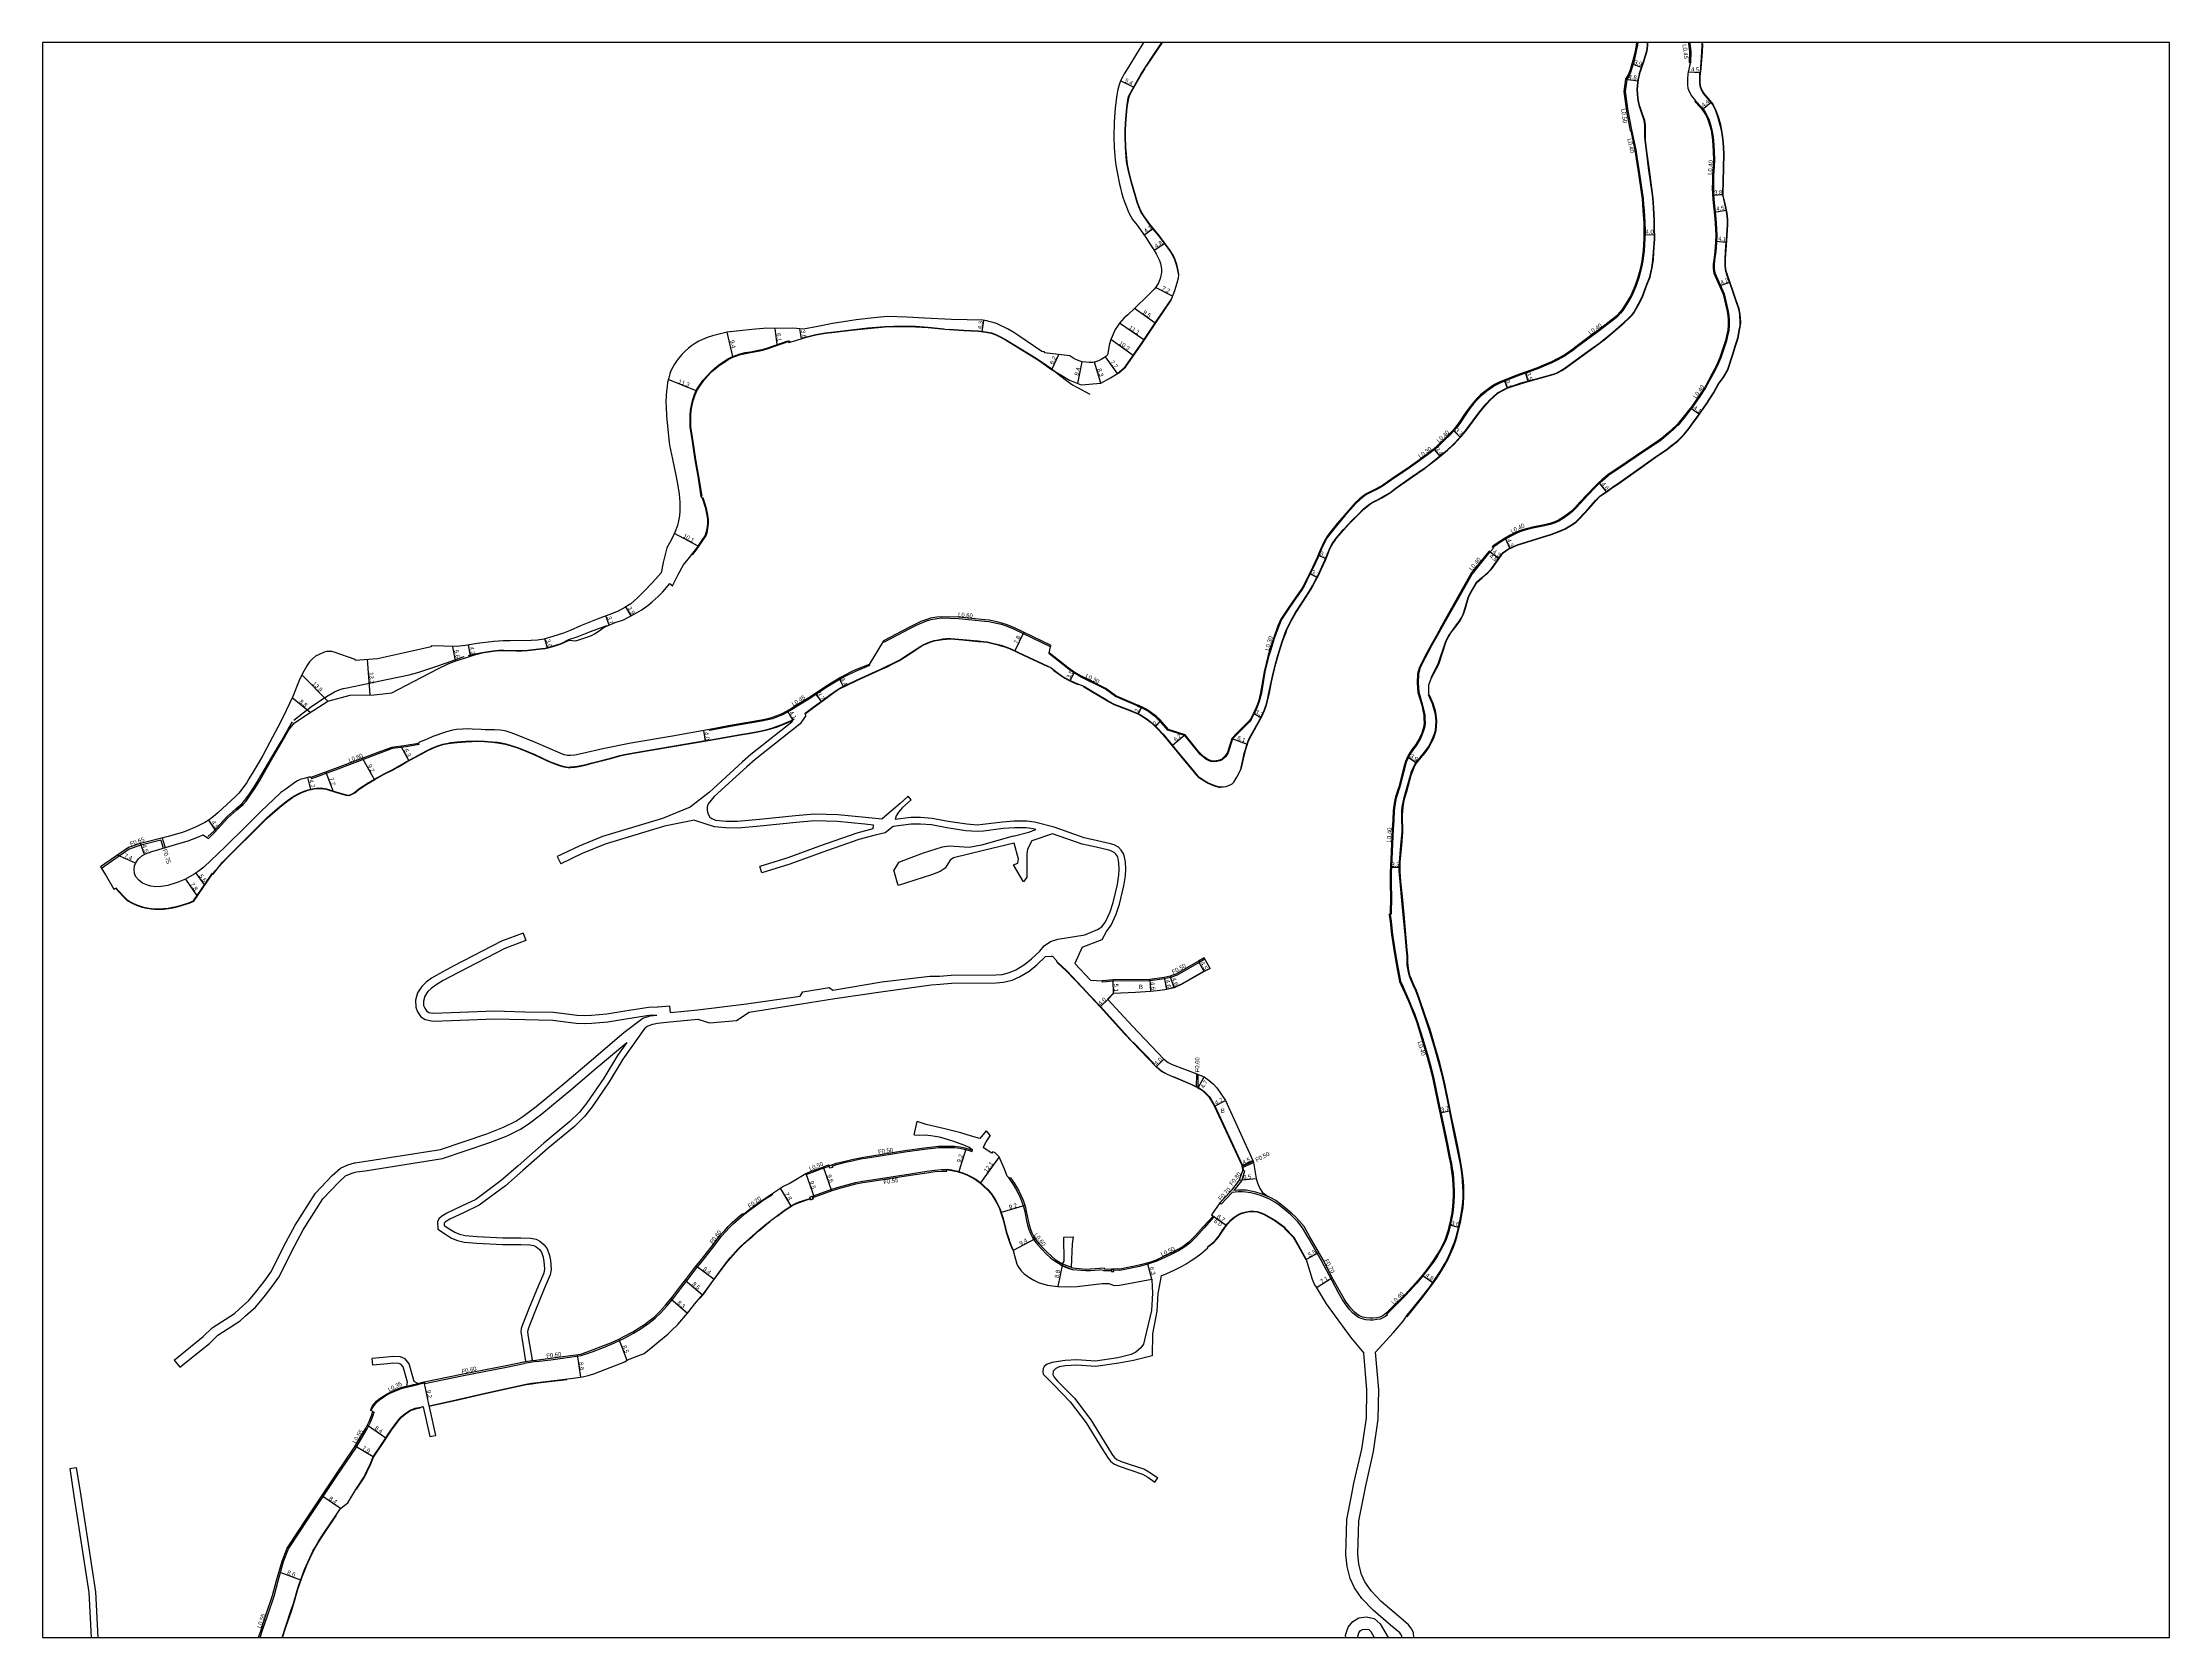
# Model space of a CAD drawing. Header units: metres. Extents: x -25600 to -24000, y -96000 to -93600.
# Drawn here: x -24800 to -24000, y -95400 to -94800 of the extents above; entities that cross this region are included whole.
import ezdxf

# ---------------------------------------------------------------- set-up
doc = ezdxf.new("R2010")
doc.units = ezdxf.units.M
doc.header["$LTSCALE"] = 2.5
for name, color, linetype in [('側溝・桝', 7, 'Continuous'), ('図郭', 7, 'Continuous'), ('幅員', 7, 'Continuous'), ('歩道・分離帯・安全施設', 7, 'Continuous'), ('舗装', 7, 'Continuous'), ('道路', 7, 'Continuous')]:
    doc.layers.add(name, color=color, linetype=linetype)
doc.styles.get("Standard").update_dxf_attribs({"font": ''})
doc.styles.get('Standard').set_extended_font_data('@MS PGothic')

msp = doc.modelspace()

# ---------------------------------------------------------------- linework, layer by layer
at = {"layer": '側溝・桝'}
for points in [[(-24200, -94800), (-24200.09, -94801.01), (-24200.41, -94802.68), (-24201.39, -94806.83), (-24202.41, -94810.42), (-24202.74, -94811.41), (-24203.22, -94812.37), (-24204.15, -94813.98), (-24204.73, -94818.39), (-24203.78, -94825.71), (-24202.3, -94832.86)], [(-24180.5, -94800), (-24180.44, -94800.28), (-24180.08, -94803.43), (-24180.18, -94807.57)], [(-24178.21, -94821.89), (-24176, -94824.26), (-24174.9, -94825.74), (-24173.97, -94827.31), (-24173.15, -94829.18), (-24172.61, -94830.8), (-24172.07, -94832.9), (-24171.7, -94834.82), (-24171.47, -94836.68), (-24171.32, -94838.84), (-24171.24, -94840.92), (-24171.18, -94844.31), (-24171.19, -94846.51), (-24171.45, -94850.09), (-24171.54, -94852.26), (-24171.56, -94854.74), (-24171.46, -94856.87), (-24171.32, -94859.01), (-24170.73, -94864.9), (-24170.48, -94867.82), (-24170.31, -94870.46), (-24170.3, -94872.37), (-24170.42, -94875.26), (-24170.65, -94878.64), (-24170.94, -94880.96), (-24171.23, -94883.41), (-24171.19, -94884.96), (-24171.11, -94885.86), (-24170.95, -94886.65), (-24170.54, -94887.73), (-24167.52, -94894.53), (-24166.07, -94900.54), (-24165.76, -94902.7), (-24165.59, -94904.43), (-24165.64, -94906.06), (-24165.77, -94908.48), (-24166.21, -94910.38), (-24166.58, -94912.19), (-24168.8, -94918.59), (-24170.21, -94921.97), (-24171.63, -94924.69), (-24174.47, -94929.92), (-24176.9, -94933.57), (-24179.53, -94937.3), (-24180.64, -94938.67), (-24182.59, -94941.17), (-24183.82, -94942.63), (-24184.82, -94943.89), (-24185.4, -94944.42), (-24186.69, -94945.66), (-24188.2, -94947.01), (-24190.22, -94948.72), (-24191.73, -94949.91), (-24195.24, -94952.25), (-24200.64, -94955.91), (-24206.87, -94960.15), (-24210.94, -94962.85), (-24212.66, -94964.33), (-24213.26, -94964.85), (-24214.39, -94965.81), (-24214.98, -94966.38), (-24216.01, -94967.45), (-24218.75, -94970.33), (-24221.56, -94973.29), (-24223.38, -94975.27), (-24224.72, -94976.53), (-24226.24, -94977.77), (-24227.99, -94979.04), (-24229.67, -94980.03), (-24231.08, -94980.67), (-24232.98, -94981.33), (-24235.02, -94981.81), (-24239.46, -94982.71), (-24241.41, -94983.15), (-24242.81, -94983.53), (-24244.29, -94984.05), (-24245.99, -94984.78), (-24247.74, -94985.67), (-24249.94, -94986.96), (-24252.32, -94988.45), (-24254.28, -94989.8), (-24254.44, -94990)], [(-24202.3, -94832.86), (-24200.74, -94840.37), (-24200.18, -94843.74), (-24199.35, -94849.34), (-24198.16, -94857.1), (-24197.96, -94858.72), (-24197.79, -94860.91), (-24197.63, -94863.19), (-24197.29, -94867.84), (-24197.25, -94870.67), (-24197.34, -94873.63), (-24197.6, -94878.31), (-24198.1, -94882.14), (-24198.47, -94884.12), (-24199.08, -94886.6), (-24199.61, -94888.51), (-24200.68, -94891.8), (-24201.42, -94893.56), (-24202.26, -94895.31), (-24203.23, -94897.06), (-24204.59, -94899.22), (-24205.65, -94900.79), (-24206.53, -94901.87), (-24207.46, -94902.98), (-24208.09, -94903.56), (-24215.03, -94908.88), (-24217.9, -94910.98), (-24223.05, -94914.78), (-24224.21, -94915.68), (-24226.28, -94917.14), (-24227.25, -94917.81), (-24230.32, -94919.52), (-24232.31, -94920.45), (-24235.31, -94921.79), (-24237.01, -94922.53), (-24238.34, -94923.06), (-24245.74, -94925.6), (-24250.36, -94927.47), (-24251.93, -94928.11), (-24253.62, -94929.04), (-24254.74, -94929.74), (-24256.72, -94931.19), (-24257.82, -94932), (-24258.92, -94932.89), (-24260.19, -94934.16), (-24261.73, -94935.94), (-24263.09, -94937.69), (-24264.54, -94939.72), (-24266.97, -94943.36), (-24268.16, -94944.97), (-24269.18, -94946.11), (-24270.64, -94947.66), (-24272.53, -94949.5), (-24275.37, -94952.25)], [(-24275.37, -94952.25), (-24276.43, -94953.13), (-24279.15, -94955.18), (-24281.94, -94957.25), (-24283.67, -94958.5), (-24287.11, -94960.91), (-24291.46, -94963.79), (-24295.74, -94966.73), (-24298.19, -94968.11), (-24299.52, -94968.76), (-24302.01, -94970.06), (-24303.34, -94970.99), (-24304.53, -94971.98), (-24306.07, -94973.42), (-24310.19, -94978.1), (-24312.78, -94981.15), (-24315.83, -94984.91), (-24316.63, -94986.11), (-24317.65, -94987.86), (-24318.37, -94989.22), (-24318.94, -94990.46), (-24320.34, -94993.8), (-24322.02, -94997.58), (-24323.8, -95001.13), (-24324.55, -95002.65), (-24325.48, -95004.51), (-24326.54, -95006.27), (-24328.44, -95008.93), (-24331.21, -95012.92), (-24332.48, -95014.8), (-24333.93, -95017.03), (-24335.04, -95019.59), (-24336.75, -95024.26), (-24338.05, -95028.43), (-24338.84, -95031.08), (-24340.21, -95036.76), (-24341.54, -95044.71), (-24342.42, -95047.93), (-24343.25, -95050.26), (-24344.14, -95052.11), (-24345.35, -95054.65), (-24346.03, -95055.52), (-24346.89, -95056.37), (-24350.45, -95059.89), (-24352.41, -95061.92), (-24354.07, -95067.21), (-24354.89, -95068.59), (-24356.27, -95069.79), (-24357.21, -95070.27), (-24358.37, -95070.52), (-24359.49, -95070.58), (-24360.53, -95070.46), (-24361.48, -95070.13), (-24362.39, -95069.61), (-24363.36, -95068.88), (-24364.7, -95067.66), (-24365.37, -95066.87), (-24370.39, -95060.72), (-24376.69, -95058.66), (-24379.88, -95055.05), (-24381.33, -95053.69), (-24382.58, -95052.73), (-24384.07, -95051.71), (-24385.34, -95050.94), (-24386.63, -95050.22), (-24387.13, -95050.01), (-24389.37, -95049), (-24396.42, -95046.03), (-24400.19, -95043.31), (-24409.3, -95038.69), (-24412.27, -95036.99), (-24414.39, -95035.5), (-24416.28, -95034.02), (-24421.5, -95029.81)], [(-24275.58, -94952.03), (-24275.37, -94952.25)], [(-24255.64, -94991.57), (-24255.76, -94991.72), (-24262.32, -94999.82), (-24267.41, -95009.01), (-24271.43, -95016.09), (-24273.5, -95019.8), (-24275.42, -95023.19), (-24277.4, -95026.71), (-24279.91, -95031.45), (-24281.91, -95035.48), (-24282.4, -95037.6), (-24282.58, -95040.82), (-24282.35, -95044.44), (-24280.9, -95049.23), (-24280.49, -95051.23), (-24280.12, -95053.03), (-24280.04, -95054.41), (-24280.01, -95055.77), (-24280.11, -95057.21), (-24280.4, -95058.56), (-24280.9, -95059.99), (-24281.72, -95061.86), (-24283.18, -95064.31), (-24284.63, -95066.21), (-24285.67, -95067.81), (-24286.4, -95069.17), (-24287.04, -95070.56), (-24287.51, -95072.24), (-24289.49, -95080.06), (-24290.72, -95083.84), (-24290.95, -95084.88), (-24291.36, -95087.17), (-24291.56, -95088.98), (-24291.75, -95092.45), (-24291.96, -95096.06), (-24292.2, -95101.43), (-24292.47, -95107.2), (-24292.68, -95112.37), (-24292.75, -95116.64), (-24292.67, -95121.34), (-24292.68, -95127.9), (-24293.06, -95128.16), (-24292.76, -95130.58), (-24292.19, -95135.5), (-24291.23, -95142.07), (-24290.38, -95147.12), (-24289.37, -95152.47), (-24289.21, -95153.21), (-24288.79, -95154.14), (-24285.91, -95160.48), (-24284.91, -95162.98), (-24284.01, -95165.21), (-24282.9, -95168.21), (-24280.89, -95174.77), (-24278.82, -95181.61), (-24277.67, -95185.74), (-24276.65, -95189.83), (-24274.89, -95198.39), (-24273.15, -95206.55), (-24271.44, -95214.96), (-24270.63, -95218.97), (-24270.04, -95221.71), (-24269.74, -95223.62), (-24269.48, -95225.47), (-24269.28, -95227.6), (-24269.14, -95229.46), (-24269.09, -95231.99), (-24269.09, -95233.86), (-24269.16, -95236.05), (-24269.29, -95237.87), (-24269.6, -95240.31), (-24269.88, -95242.09), (-24270.24, -95243.71), (-24270.65, -95245.65), (-24271.09, -95247.3), (-24271.52, -95248.79), (-24272.21, -95250.65), (-24273.13, -95252.6), (-24274.14, -95254.47), (-24275.19, -95256.21), (-24276.61, -95258.38), (-24278.68, -95261.25), (-24280.83, -95264.01), (-24283.22, -95266.89), (-24287.17, -95271.19), (-24294.34, -95278.36)], [(-24420.84, -95027.34), (-24434.64, -95020.72), (-24437.42, -95019.58), (-24439.3, -95018.97), (-24441.22, -95018.57), (-24444.02, -95017.95), (-24445.59, -95017.75), (-24455.38, -95016.81), (-24461.87, -95016.6), (-24463.56, -95016.74), (-24465.9, -95017.19), (-24467.24, -95017.6), (-24469.4, -95018.37), (-24471.42, -95019.29), (-24473.6, -95020.45), (-24483.42, -95025.59)], [(-24483.7, -95025.06), (-24483.42, -95025.59)], [(-24421.32, -95029.58), (-24421.5, -95029.81)], [(-24488.91, -95034.34), (-24494.02, -95036.44), (-24495.65, -95037.18), (-24497.76, -95038.22), (-24499.61, -95039.26), (-24504.72, -95042.4), (-24511.58, -95046.85), (-24515.91, -95049.5), (-24518.01, -95050.86), (-24520.03, -95052.02), (-24521.73, -95052.88), (-24523.6, -95053.67), (-24525.48, -95054.38), (-24527.14, -95054.84), (-24529.55, -95055.3), (-24541.25, -95057.36), (-24549.06, -95058.84), (-24549.16, -95058.86)], [(-24489.08, -95033.93), (-24488.91, -95034.34)], [(-24658.54, -95063.64), (-24658.46, -95064.12)], [(-24549.16, -95058.86), (-24549.24, -95058.43)], [(-24658.46, -95064.12), (-24663.18, -95064.9), (-24668.52, -95065.62), (-24672.7, -95067.18), (-24688.96, -95073.3), (-24698.86, -95076.98)], [(-24699.03, -95076.52), (-24698.86, -95076.98)], [(-24755.53, -95100.03), (-24763.42, -95102.02), (-24767.38, -95103.43), (-24777.82, -95110.67)], [(-24755.53, -95100.03), (-24754.63, -95103.09)], [(-24755, -95099.24), (-24753.92, -95102.89)], [(-24363.08, -95144.37), (-24362.84, -95144.81), (-24365.01, -95146.03), (-24373.27, -95150.79), (-24375.75, -95151.71), (-24377.99, -95152.25), (-24383.48, -95152.96), (-24397.3, -95153.16), (-24401.26, -95153.44), (-24401.29, -95152.94)], [(-24365.95, -95192.96), (-24365.87, -95187.95)], [(-24365.35, -95193.26), (-24365.28, -95188.2)], [(-24502.98, -95222.66), (-24501.2, -95222.1), (-24497.97, -95221.24), (-24495.46, -95220.65), (-24492.35, -95220), (-24490.4, -95219.64), (-24484.92, -95218.82), (-24475.63, -95217.32), (-24468.22, -95216.28), (-24465.06, -95215.9), (-24462.98, -95215.71), (-24461.6, -95215.64), (-24459.35, -95215.62), (-24456.99, -95215.72), (-24454.93, -95215.92), (-24453.34, -95216.25), (-24451.47, -95216.79), (-24450.34, -95217.18), (-24450.16, -95216.72)], [(-24512.77, -95225.88), (-24510.37, -95224.92), (-24507.09, -95223.74), (-24504.9, -95222.97), (-24504.12, -95222.74)], [(-24348.79, -95222.72), (-24344.66, -95220.85)], [(-24348.69, -95223.22), (-24344.5, -95221.33)], [(-24512.93, -95225.41), (-24512.77, -95225.88)], [(-24510.55, -95234.02), (-24509.69, -95233.73), (-24503.11, -95231.38), (-24500.23, -95230.42), (-24497.04, -95229.54), (-24494.23, -95228.82), (-24491.6, -95228.29), (-24488.08, -95227.78), (-24473.58, -95225.58), (-24467.43, -95224.64), (-24464.48, -95224.23), (-24461.82, -95224.01), (-24459.74, -95224.01)], [(-24436.84, -95226.84), (-24436.32, -95227.58), (-24434.92, -95229.61), (-24434.01, -95231.08), (-24433.24, -95232.5), (-24432.54, -95233.86), (-24431.77, -95235.68), (-24431.03, -95237.9), (-24430.57, -95239.71), (-24429.87, -95243.31), (-24429.47, -95244.88), (-24428.99, -95246.53), (-24428.42, -95248), (-24427.63, -95249.55), (-24426.84, -95250.81), (-24425.6, -95252.35), (-24424.11, -95253.92), (-24422.46, -95255.62), (-24420.94, -95257.03), (-24419.44, -95258.24), (-24416.92, -95259.85), (-24412.76, -95261.54), (-24407.56, -95262), (-24405.79, -95261.96), (-24402.39, -95261.66)], [(-24348.55, -95224.2), (-24347.9, -95224.44), (-24348.77, -95227.6), (-24349.03, -95228.28), (-24351.88, -95231.82)], [(-24338.25, -95234.46), (-24341.25, -95233.25), (-24343.69, -95232.49), (-24345.56, -95232.09), (-24347.31, -95231.79), (-24348.64, -95231.69), (-24350.28, -95231.69), (-24351.88, -95231.82)], [(-24536.25, -95240.93), (-24533.66, -95238.95), (-24530.96, -95236.98), (-24528.9, -95235.54), (-24526.7, -95234.1), (-24525.36, -95233.2)], [(-24525.36, -95233.2), (-24525.5, -95233.02)], [(-24356.69, -95236.98), (-24357.23, -95236.53)], [(-24352.5, -95232.58), (-24356.69, -95236.98)], [(-24338.55, -95235.09), (-24341.48, -95233.91), (-24343.87, -95233.17), (-24345.69, -95232.77), (-24347.4, -95232.48), (-24348.66, -95232.39), (-24350.25, -95232.39), (-24352.5, -95232.58)], [(-24294.12, -95278.58), (-24294.93, -95279.25), (-24295.84, -95279.8), (-24296.84, -95280.2), (-24298.08, -95280.44), (-24299.55, -95280.59), (-24300.82, -95280.6), (-24302.22, -95280.48), (-24303.65, -95280.15), (-24304.99, -95279.68), (-24306.07, -95278.94), (-24307.16, -95277.94), (-24308.38, -95276.6), (-24309.28, -95275.51), (-24310.18, -95274.27), (-24311.03, -95272.99), (-24312.55, -95270.37), (-24315.11, -95265.64), (-24318.91, -95258.3), (-24323.9, -95249.59), (-24326.09, -95245.85), (-24327.82, -95243.7), (-24329.19, -95242.26), (-24330.66, -95240.88), (-24332.9, -95238.99), (-24334.9, -95237.39), (-24336.54, -95236.23), (-24338.55, -95235.09)], [(-24614.32, -95296.22), (-24608.83, -95295.53), (-24597.43, -95293.98), (-24592.88, -95292.37), (-24589.05, -95290.91), (-24586.04, -95289.69), (-24583.29, -95288.43), (-24580.84, -95287.23), (-24577.71, -95285.5), (-24575.21, -95284.03), (-24573.3, -95282.74), (-24571.45, -95281.41), (-24569.61, -95279.91), (-24567.49, -95277.89), (-24565.19, -95275.4), (-24562.59, -95272.21), (-24559.97, -95268.66), (-24557.15, -95265.22), (-24554.18, -95261.16), (-24552.12, -95258.79), (-24548.02, -95253.57), (-24544.5, -95248.96), (-24543.1, -95247.38), (-24541.63, -95245.83), (-24540.21, -95244.37), (-24537.18, -95241.72), (-24536.25, -95240.93)], [(-24359.38, -95241.82), (-24363.03, -95245.85), (-24365.95, -95249.1), (-24368.47, -95251.64), (-24370.69, -95253.36), (-24372.71, -95254.54), (-24374.21, -95255.33), (-24375.97, -95256.15), (-24378.94, -95257.56), (-24380.94, -95258.46), (-24383.48, -95259.36), (-24387.45, -95260.4), (-24394.8, -95261.89), (-24395.54, -95261.8), (-24396.99, -95261.93)], [(-24359.75, -95241.48), (-24359.38, -95241.82)], [(-24416.41, -95259.41), (-24413.11, -95260.75)], [(-24400.91, -95261.89), (-24402.39, -95261.66)], [(-24400.91, -95261.89), (-24397.91, -95262.01), (-24397.9, -95262.01)], [(-24294.61, -95278.08), (-24294.12, -95278.58)], [(-24618.28, -95296.24), (-24615.81, -95295.85)], [(-24656.24, -95304.45), (-24656.36, -95303.87)], [(-24656.24, -95304.45), (-24642.32, -95301.58), (-24625.54, -95298.26), (-24618.82, -95296.93)], [(-24614.32, -95296.22), (-24618.82, -95296.93)], [(-24676.38, -95314.64), (-24676.01, -95313.89), (-24675.54, -95313.08), (-24674.93, -95312.28), (-24674.08, -95311.32), (-24673.16, -95310.53), (-24672.17, -95309.86), (-24671.12, -95309.16), (-24669.99, -95308.49), (-24668.98, -95307.98), (-24667.52, -95307.3), (-24665.95, -95306.7), (-24664.57, -95306.24), (-24663.6, -95305.94), (-24660.84, -95305.31), (-24656.4, -95304.24), (-24656.29, -95304.22)], [(-24662.99, -95305.43), (-24660.93, -95304.96), (-24658.78, -95304.45)], [(-24718.14, -95400), (-24717.11, -95396.9), (-24715.29, -95391.47), (-24712.93, -95384.43), (-24711.41, -95378.68), (-24709.35, -95371.43), (-24707.52, -95366.64), (-24703.15, -95360.05), (-24700.77, -95356.42), (-24689.19, -95339.11), (-24682.19, -95328.74), (-24677.85, -95321.57), (-24676.62, -95319.03), (-24675.66, -95316.44), (-24675.27, -95315.25)], [(-24675.77, -95314.98), (-24675.27, -95315.25)]]:
    msp.add_lwpolyline(points, dxfattribs=at)
for points in [[(-24504.19, -95222.52), (-24503.13, -95222.18), (-24502.83, -95223.16), (-24503.89, -95223.49)], [(-24511.42, -95234.31), (-24510.55, -95234.02), (-24510.2, -95235.05), (-24511.07, -95235.34)], [(-24397.05, -95261.42), (-24397.89, -95261.41), (-24397.9, -95262.3), (-24397.06, -95262.32)]]:
    msp.add_lwpolyline(points, close=True, dxfattribs=at)
at = {"layer": '図郭'}
msp.add_lwpolyline([(-24800, -95400), (-24000, -95400), (-24000, -94800), (-24800, -94800)], close=True, dxfattribs=at)
at = {"layer": '幅員', "flags": 128}
for points in [[(-24202.22, -94807.97), (-24198.58, -94809.22)], [(-24389.6, -94816.73), (-24394.51, -94814.46)], [(-24204.62, -94813.82), (-24199.88, -94814.39)], [(-24180.98, -94811.04), (-24176.45, -94811.25)], [(-24175.74, -94825.25), (-24172.34, -94822.4)], [(-24168, -94857.32), (-24171.8, -94857.57)], [(-24171.22, -94863.82), (-24166.75, -94863.06)], [(-24382.22, -94870.13), (-24385.6, -94872.51)], [(-24377.88, -94875.65), (-24381.87, -94878.24)], [(-24197.71, -94872.28), (-24193.76, -94872.26)], [(-24170.78, -94874.68), (-24166.69, -94875.1)], [(-24374.93, -94895.36), (-24381.37, -94892.16)], [(-24169.26, -94891.56), (-24165.35, -94890.16)], [(-24381.54, -94905.54), (-24389.29, -94900.06)], [(-24540.32, -94918.07), (-24542.46, -94908.95)], [(-24523.65, -94913.62), (-24524.47, -94907.54)], [(-24514.48, -94911.44), (-24515.12, -94907.67)], [(-24446.59, -94908.8), (-24445.95, -94904.55)], [(-24389.78, -94917.69), (-24398.17, -94911.71)], [(-24385.74, -94911.8), (-24394.9, -94905.61)], [(-24420.35, -94923.02), (-24417.76, -94917.38)], [(-24395.71, -94924.49), (-24400.24, -94918.29)], [(-24554.19, -94931.06), (-24564.64, -94926.82)], [(-24410.63, -94928.26), (-24408.96, -94920.09)], [(-24401.94, -94928.13), (-24404.38, -94920.22)], [(-24250.2, -94926.97), (-24249.13, -94929.91)], [(-24242.29, -94923.98), (-24241.29, -94927.33)], [(-24180.15, -94937.46), (-24176.77, -94939.81)], [(-24269.48, -94945.83), (-24266.78, -94948.4)], [(-24276.69, -94952.96), (-24274.49, -94955.61)], [(-24214.65, -94965.53), (-24211.75, -94969.09)], [(-24553.44, -94989.5), (-24562.33, -94984.66)], [(-24255.94, -94991.33), (-24252.09, -94994.11)], [(-24255.56, -94991.63), (-24252.09, -94994.11)], [(-24249.9, -94986.49), (-24248.07, -94990.38)], [(-24323.43, -94999.74), (-24320.64, -95001.16)], [(-24320.26, -94992.84), (-24317.37, -94994.05)], [(-24586.91, -95019.16), (-24588.16, -95015.71)], [(-24578.57, -95015.67), (-24580.62, -95012.33)], [(-24430.94, -95021.83), (-24434.25, -95028.83)], [(-24644.62, -95032.64), (-24645.71, -95027.16)], [(-24638.99, -95030.77), (-24639.78, -95026.64)], [(-24610.07, -95027.78), (-24611.08, -95024.35)], [(-24692.71, -95047.76), (-24702.41, -95037.84)], [(-24676.82, -95045.39), (-24677.73, -95032.14)], [(-24500.37, -95039.22), (-24498.8, -95042.26)], [(-24411.99, -95036.81), (-24413.53, -95040)], [(-24699.32, -95052.04), (-24706.11, -95046.46)], [(-24509.36, -95044.89), (-24507.17, -95047.84)], [(-24517.8, -95054.96), (-24519.85, -95051.41)], [(-24386.5, -95049.96), (-24387.87, -95052.49)], [(-24379.32, -95055.23), (-24381.33, -95057.31)], [(-24344.56, -95052.29), (-24341.72, -95053.89)], [(-24551.45, -95058.83), (-24550.78, -95062.81)], [(-24370.21, -95060.46), (-24374.98, -95064.49)], [(-24352.67, -95061.77), (-24346.95, -95063.92)], [(-24679.71, -95069.3), (-24675.17, -95077.32)], [(-24665.25, -95064.69), (-24662.23, -95070.23)], [(-24286.57, -95068.69), (-24283.33, -95070.79)], [(-24700.31, -95076.51), (-24699.18, -95081.05)], [(-24693.46, -95074.46), (-24690.73, -95081.7)], [(-24734.74, -95096.62), (-24737.39, -95092.49)], [(-24761.69, -95105.47), (-24763.19, -95101.27)], [(-24765, -95108.7), (-24771.79, -95105.73)], [(-24292.98, -95110.26), (-24289.7, -95110.2)], [(-24746.22, -95114.69), (-24741.84, -95121.11)], [(-24742.33, -95112.46), (-24739.03, -95117.02)], [(-24274.37, -95202.67), (-24270.77, -95201.94)], [(-24452.62, -95215.94), (-24455.4, -95224.75)], [(-24506.41, -95222.97), (-24503.2, -95231.97)], [(-24440.15, -95219.16), (-24447.21, -95228.93)], [(-24522.54, -95231.03), (-24518.51, -95237.7)], [(-24512.93, -95225.41), (-24509.75, -95234.31)], [(-24430.51, -95237.54), (-24439.38, -95240.12)], [(-24360.31, -95241), (-24354.83, -95244.91)], [(-24359.75, -95241.48), (-24354.83, -95244.91)], [(-24270.86, -95244.82), (-24267.39, -95245.66)], [(-24426.65, -95249.99), (-24434.93, -95254.43)], [(-24319.86, -95255.24), (-24324.69, -95257.8)], [(-24554.18, -95260.24), (-24547.44, -95265.19)], [(-24416.41, -95259.41), (-24418.17, -95267.98)], [(-24382.75, -95265.16), (-24384.35, -95259.07)], [(-24281.05, -95263.67), (-24277.1, -95266.44)], [(-24558.23, -95265.58), (-24551.74, -95271.05)], [(-24314.78, -95264.76), (-24320.82, -95268.49)], [(-24563.72, -95272.64), (-24557.46, -95278.03)], [(-24583.26, -95287.74), (-24580.22, -95295.65)], [(-24598.97, -95293.58), (-24597.67, -95302.09)], [(-24654.63, -95312.86), (-24656.48, -95303.89)], [(-24675.62, -95332.07), (-24682.38, -95327.98)], [(-24677.81, -95320.19), (-24670.82, -95324.87)], [(-24687.98, -95351.43), (-24694.98, -95346.75)], [(-24711.06, -95375.37), (-24702.92, -95378.28)]]:
    msp.add_lwpolyline(points, dxfattribs=at)
at = {"layer": '幅員'}
for points in [[(-24378.08, -95151.76), (-24377.21, -95156.27)], [(-24374.34, -95155.56), (-24375.9, -95151.23)], [(-24363.07, -95149.53), (-24365.25, -95145.6)], [(-24399.29, -95159.99), (-24402.23, -95162.7)], [(-24397.16, -95157.76), (-24397.32, -95152.66)], [(-24383.52, -95152.46), (-24383.21, -95157.05)], [(-24378.23, -95182.51), (-24381.1, -95185.29)], [(-24365.35, -95193.26), (-24363.08, -95189.14)], [(-24359.25, -95200.12), (-24355.03, -95198.03)], [(-24348.84, -95222.46), (-24344.76, -95220.55)], [(-24349.94, -95227.96), (-24343.47, -95227.34)]]:
    msp.add_lwpolyline(points, dxfattribs=at)
at = {"layer": '歩道・分離帯・安全施設'}
for points in [[(-24384.71, -94808.93), (-24382.18, -94805.02), (-24378.81, -94800)], [(-24199.35, -94811.92), (-24197.73, -94807.23), (-24196.9, -94804.75), (-24196.46, -94803.17), (-24196.2, -94801.25), (-24196.17, -94800)], [(-24176.3, -94811.2), (-24175.68, -94803.6), (-24175.56, -94800.89), (-24175.59, -94800)], [(-24372.55, -94887.18), (-24372.92, -94885.08), (-24373.32, -94883.55), (-24373.83, -94882.07), (-24374.24, -94881.03), (-24374.95, -94879.66), (-24375.62, -94878.57), (-24376.52, -94877.31), (-24377.56, -94875.83), (-24379.95, -94872.64), (-24383.52, -94868.31), (-24385.82, -94865.17), (-24386.68, -94863.82), (-24387.3, -94862.4), (-24388.05, -94860.5), (-24390.4, -94852.38), (-24391.41, -94848.31), (-24391.94, -94845.94), (-24392.1, -94844.75), (-24392.48, -94839.52), (-24392.66, -94835.18), (-24392.67, -94833.16), (-24392.51, -94830.4), (-24391.98, -94824.28), (-24391.46, -94820.89), (-24391.22, -94820.11), (-24390.71, -94818.96), (-24386.61, -94811.87), (-24385.25, -94809.76)], [(-24349.14, -95073.39), (-24348.99, -95072.79), (-24348.32, -95069.42), (-24347.84, -95067.46), (-24347.42, -95065.95), (-24347.06, -95064.64), (-24346.48, -95063.09), (-24345.99, -95061.93), (-24345.41, -95060.76), (-24341.52, -95053.84), (-24340.86, -95052.41), (-24340.4, -95051.34), (-24339.98, -95050.24), (-24339.66, -95049.24), (-24339.16, -95047.25), (-24338.68, -95045.25), (-24337.75, -95040.64), (-24337.22, -95038.38), (-24336.59, -95035.74), (-24336.1, -95033.79), (-24335.51, -95031.52), (-24334.88, -95029.4), (-24334.24, -95027.35), (-24333.43, -95024.95), (-24332.95, -95023.64), (-24332.41, -95022.15), (-24331.93, -95020.9), (-24331.37, -95019.63), (-24330.69, -95018.33), (-24329.76, -95016.53), (-24328.65, -95014.54), (-24326.74, -95011.68), (-24324.13, -95007.54), (-24323.12, -95006.03), (-24322.23, -95004.5), (-24321.02, -95002.23), (-24320.12, -95000.46), (-24319.21, -94998.44), (-24317.5, -94994.76), (-24316.7, -94992.83), (-24315.91, -94990.86), (-24315.66, -94990.26), (-24315.17, -94989.33), (-24314.68, -94988.46), (-24313.98, -94987.41), (-24313.3, -94986.51), (-24310.54, -94983.35), (-24308.71, -94981.23), (-24307.41, -94979.89), (-24305.23, -94977.74), (-24303.01, -94975.56), (-24301.2, -94974), (-24300.48, -94973.52), (-24299.19, -94972.76), (-24297.88, -94972.16), (-24296.27, -94971.33), (-24294.99, -94970.55), (-24293.14, -94969.46), (-24290.8, -94967.67), (-24287.2, -94965.18), (-24284.73, -94963.34), (-24280.32, -94960.34), (-24279.42, -94959.68), (-24277.91, -94958.53), (-24275.23, -94956.41), (-24273.16, -94954.7), (-24271.55, -94953.4), (-24269.2, -94951.16), (-24266.68, -94948.52), (-24265.62, -94947.27), (-24264.84, -94946.34), (-24261.93, -94942.45), (-24259.74, -94939.59), (-24258.23, -94937.65), (-24256.88, -94936.05), (-24255.4, -94934.45), (-24254.27, -94933.39), (-24252.66, -94931.96), (-24249.06, -94930.05), (-24247.62, -94929.52), (-24243.78, -94928.23), (-24240.38, -94927.22), (-24232.7, -94925.14), (-24231.39, -94924.77), (-24230.39, -94924.41), (-24228.59, -94923.33), (-24227.2, -94922.47), (-24224.81, -94920.75), (-24217.89, -94915.7), (-24214.15, -94913.03), (-24213.12, -94912.22), (-24212.14, -94911.44), (-24209.32, -94909.12), (-24205.15, -94905.47), (-24203.28, -94903.69), (-24202.01, -94902.44), (-24201.36, -94901.6), (-24199.54, -94898.38), (-24198.22, -94895.76), (-24196.43, -94890.96), (-24195.35, -94888.23), (-24195.03, -94886.97), (-24194.57, -94884.78), (-24194.11, -94881.78), (-24193.89, -94878.92), (-24193.6, -94873.89), (-24193.63, -94869.49), (-24193.69, -94866.57), (-24193.8, -94864.65), (-24193.91, -94862.05), (-24194.19, -94858.51), (-24194.47, -94856.48), (-24195.75, -94847.06), (-24196.4, -94841.75), (-24197.04, -94836.84), (-24197.14, -94835.29), (-24197.12, -94832.46), (-24197.12, -94831.09), (-24197.39, -94829.32), (-24198.36, -94826.59), (-24199.22, -94823.99), (-24199.58, -94822.42), (-24199.79, -94821.04), (-24199.96, -94819.2), (-24200.03, -94817.78), (-24199.95, -94816.2), (-24199.68, -94813.93), (-24199.2, -94811.96)], [(-24171.76, -94823.32), (-24175.15, -94819.28), (-24176.01, -94817.81), (-24176.49, -94816.44), (-24176.64, -94815.1), (-24176.69, -94813.27), (-24176.6, -94811.17)], [(-24166.39, -94887.01), (-24166.76, -94886.02), (-24167, -94884.1), (-24167.01, -94882.53), (-24166.97, -94881.36), (-24166.67, -94876.4), (-24166.48, -94874.51), (-24166.13, -94868.53), (-24166.14, -94866.61), (-24166.4, -94864.25), (-24166.73, -94862.27), (-24167.25, -94860.07), (-24167.81, -94857.5), (-24167.86, -94857.3), (-24167.87, -94856.98), (-24167.61, -94847.34), (-24167.47, -94841.8), (-24167.68, -94837.45), (-24167.95, -94835.5), (-24168.39, -94832.94), (-24168.8, -94830.99), (-24169.66, -94827.93), (-24170.44, -94825.69), (-24171.56, -94823.5)], [(-24277.74, -95038.89), (-24275, -95033.79), (-24272.27, -95025.6), (-24271.82, -95024.42), (-24271.09, -95023.07), (-24270.36, -95022.01), (-24268.38, -95019.44), (-24267.05, -95017.56), (-24266.38, -95016.49), (-24265.69, -95014.99), (-24264.91, -95012.69), (-24263.75, -95008.77), (-24263.12, -95007.36), (-24260.65, -95003.04), (-24258.61, -95001.24), (-24258.43, -95001.07), (-24256.44, -94999.41), (-24255.01, -94997.9), (-24250.67, -94991.89), (-24248.9, -94990.61), (-24245.37, -94988.95), (-24232.46, -94984.91), (-24229.5, -94983.84), (-24227.47, -94982.9), (-24224.94, -94981.42), (-24223.27, -94980.26), (-24222.02, -94979.06), (-24220.28, -94977.16), (-24218.55, -94975.33), (-24215.86, -94972.34), (-24214.24, -94970.6), (-24212.91, -94969.65), (-24211.75, -94968.91), (-24210.01, -94967.69), (-24208.99, -94966.92), (-24207.21, -94965.82), (-24203.69, -94963.28), (-24197.67, -94959), (-24192.97, -94955.63), (-24189.34, -94953.21), (-24187.64, -94951.86), (-24185.02, -94949.9), (-24183.5, -94948.32), (-24182.64, -94947.41), (-24181.86, -94946.52), (-24180.81, -94945.17), (-24179.6, -94943.53), (-24178.02, -94941.35), (-24176.92, -94939.77), (-24174.25, -94936), (-24171.51, -94931.73), (-24169.7, -94928.49), (-24167.87, -94925.96), (-24166.23, -94923.2), (-24164.29, -94917.1), (-24163.39, -94914.16), (-24162.41, -94911.15), (-24161.82, -94908.25), (-24161.52, -94906.4), (-24161.42, -94905.32), (-24161.59, -94902.22), (-24161.97, -94900.28), (-24163.11, -94897.05), (-24164.12, -94894.03), (-24165.54, -94890.07), (-24166.45, -94887.36)], [(-24395.27, -94924.32), (-24392.67, -94922.16), (-24386.05, -94912.54), (-24381.03, -94905.04), (-24375.46, -94896.91)], [(-24514.32, -94911.24), (-24512.63, -94910.76), (-24509.12, -94909.85), (-24505.52, -94909.22), (-24502.06, -94908.82), (-24495.9, -94908.08), (-24489.58, -94907.37), (-24483.22, -94906.84), (-24479.83, -94906.7), (-24475.06, -94906.65), (-24471.6, -94906.75), (-24466.89, -94907.08), (-24460.82, -94907.65)], [(-24459.02, -94907.8), (-24453.48, -94908.23), (-24447.95, -94908.49), (-24445.16, -94908.82), (-24443.1, -94909.22), (-24441.42, -94909.82), (-24439.89, -94910.58), (-24437.78, -94911.77), (-24426.28, -94918.73), (-24424.03, -94920.23), (-24420.81, -94922.56), (-24417.51, -94925.16), (-24414.84, -94927.09), (-24412.64, -94928.79), (-24410.67, -94929.77), (-24406.07, -94932.24)], [(-24551.94, -94970.64), (-24553.02, -94963.86), (-24554.27, -94956.91), (-24555.27, -94950.09), (-24556.11, -94944.57), (-24556.19, -94942.57), (-24556.19, -94940.23), (-24555.98, -94938.44), (-24555.65, -94936.42), (-24555.15, -94934.36), (-24554.54, -94932.47), (-24553.73, -94930.76), (-24552.78, -94929.27), (-24551.24, -94927.19), (-24549.83, -94925.56), (-24548.36, -94923.94), (-24546.85, -94922.65), (-24545.1, -94921.26), (-24543.55, -94920.24), (-24542.06, -94919.29), (-24540.4, -94918.41), (-24538.91, -94917.84), (-24537.46, -94917.39), (-24535.65, -94916.93), (-24533.72, -94916.59), (-24530.19, -94915.93), (-24528.75, -94915.63), (-24527.5, -94915.23), (-24518.76, -94912.24)], [(-24555.54, -94992.72), (-24553.72, -94990.41), (-24551.37, -94986.97), (-24550.49, -94985.67), (-24550.07, -94984.46), (-24549.7, -94982.94), (-24549.52, -94980.99), (-24549.49, -94979.28), (-24549.88, -94977.06), (-24550.29, -94975.26), (-24551.55, -94971.3)], [(-24639.82, -95030.57), (-24637.99, -95030.11), (-24634.63, -95029.45), (-24630.68, -95028.8), (-24628.4, -95028.55), (-24627.7, -95028.57), (-24626.5, -95028.57), (-24621.91, -95028.73), (-24619.69, -95028.73), (-24617.59, -95028.61), (-24612.34, -95027.98), (-24610.97, -95027.8), (-24609.86, -95027.59), (-24606.88, -95026.75), (-24604.97, -95026.05), (-24602.01, -95024.62), (-24598.87, -95023.51), (-24593.86, -95021.61), (-24591.53, -95020.66), (-24590.47, -95020.31), (-24587.58, -95019.27)], [(-24705.53, -95054.95), (-24701.98, -95052.1), (-24699.19, -95050.07), (-24694.96, -95047.15), (-24692.6, -95045.66), (-24690.24, -95044.32), (-24688.45, -95043.56), (-24686.88, -95043.05), (-24685.4, -95042.75), (-24680.62, -95041.75), (-24670.57, -95039.68), (-24662.11, -95037.87), (-24658.83, -95036.95), (-24652.5, -95034.88), (-24647.62, -95033.18), (-24644.33, -95031.94), (-24641.45, -95031.03), (-24641.36, -95031)], [(-24513.06, -95052.46), (-24510.54, -95050.52), (-24505.91, -95047.09), (-24503.88, -95045.63), (-24502.32, -95044.47), (-24501.07, -95043.66), (-24499.73, -95042.9), (-24497.89, -95041.95), (-24493.48, -95039.9), (-24486.57, -95036.78), (-24484.89, -95035.98), (-24482.57, -95034.92), (-24479.97, -95033.66), (-24478.69, -95033.01), (-24477.46, -95032.3), (-24475.94, -95031.38), (-24469.59, -95027.26), (-24468.49, -95026.57), (-24467.06, -95025.96), (-24466.11, -95025.6), (-24464.59, -95025.12), (-24463.03, -95024.8), (-24461.31, -95024.52), (-24459.96, -95024.39), (-24458.51, -95024.37), (-24456.85, -95024.43), (-24453.92, -95024.71), (-24448.07, -95025.27), (-24446.06, -95025.44), (-24444.67, -95025.62), (-24442.68, -95026.05), (-24441.07, -95026.44), (-24439.5, -95026.9), (-24438.1, -95027.39), (-24436.09, -95028.13), (-24431.04, -95030.52), (-24421.91, -95034.76), (-24421.58, -95034.9)], [(-24420.81, -95035.22), (-24419.65, -95036.22), (-24418.43, -95037.17), (-24417.03, -95038.16), (-24415.54, -95039.1), (-24413.86, -95040), (-24411.94, -95040.93), (-24410.51, -95041.48)], [(-24408.6, -95042.23), (-24408.21, -95042.42), (-24405.53, -95044.06), (-24400.03, -95047.3), (-24398.85, -95048.07), (-24397, -95048.99), (-24391.38, -95051.2), (-24389.31, -95052), (-24388.05, -95052.56), (-24386.86, -95053.2), (-24385.68, -95053.88), (-24384.41, -95054.77), (-24383.26, -95055.73), (-24382.16, -95056.72), (-24380.8, -95058.03), (-24378.67, -95060.34), (-24375.71, -95063.85), (-24373.69, -95066.24), (-24371.12, -95069.41), (-24367.85, -95073.32), (-24366.23, -95075.34), (-24365.5, -95076.08), (-24364.48, -95076.84), (-24362.88, -95077.9), (-24361.58, -95078.62), (-24360.79, -95079.01), (-24359.16, -95079.67), (-24357.52, -95080.14), (-24356.88, -95080.23)], [(-24286.78, -95279.43), (-24286.47, -95278.97), (-24281.46, -95272.73), (-24277.89, -95268.09), (-24275.59, -95264.81), (-24273.83, -95262.07), (-24272.42, -95259.69), (-24271.45, -95257.88), (-24270.43, -95255.65), (-24269.34, -95253.13), (-24268.56, -95251.07), (-24267.98, -95249.36), (-24267.15, -95245.92), (-24266.55, -95243.31), (-24266.12, -95240.84), (-24265.72, -95238.32), (-24265.51, -95236.53), (-24265.42, -95234.39), (-24265.4, -95232.4), (-24265.46, -95230.41), (-24265.58, -95228.32), (-24265.77, -95226.34), (-24266.12, -95223.6), (-24266.5, -95221.3), (-24267.35, -95217.14), (-24268.71, -95210.44), (-24269.89, -95204.76), (-24271.32, -95197.7), (-24272.45, -95192.27), (-24273.26, -95188.38), (-24274.49, -95183.81), (-24276.31, -95177.44), (-24278.12, -95171.31), (-24279.8, -95166.4), (-24282.06, -95159.71), (-24283.19, -95156.65), (-24284.2, -95154.46), (-24285.06, -95152.4), (-24285.55, -95151.17), (-24285.92, -95149.71), (-24286.23, -95148.25), (-24286.37, -95147.21), (-24286.45, -95145.99), (-24286.48, -95143.54), (-24286.67, -95141.32), (-24287.18, -95135.46), (-24287.87, -95128.08), (-24288.51, -95121.31), (-24289.08, -95115.64), (-24289.37, -95111.9), (-24289.4, -95109.98), (-24289.31, -95108.31), (-24288.76, -95102.04), (-24288.34, -95096.97), (-24288.42, -95090.83), (-24288.37, -95089.05), (-24288.28, -95087.71), (-24287.99, -95085.88), (-24287.57, -95084.14), (-24286.91, -95081.79), (-24285.16, -95075.65), (-24284.77, -95074.36), (-24284.12, -95072.76), (-24283.4, -95071.45), (-24282.73, -95070.41), (-24281.63, -95069.12), (-24279.91, -95067.21), (-24278.44, -95065.13), (-24277.42, -95063.13), (-24276.74, -95061.64), (-24276.3, -95060.46), (-24275.81, -95058.8), (-24275.65, -95057.23), (-24275.53, -95055.29), (-24275.65, -95053.88), (-24275.94, -95052.07), (-24276.11, -95051.37), (-24276.92, -95048.68), (-24278.3, -95045.56)], [(-24737.79, -95098.69), (-24735.67, -95096.84), (-24730.7, -95091.34), (-24727.26, -95088.28), (-24724.87, -95086.24), (-24723.87, -95085.07), (-24722.06, -95082.48), (-24720.62, -95080.39), (-24718.78, -95077.4), (-24716.31, -95073.08), (-24713.73, -95068.79), (-24710.3, -95062.93), (-24707.65, -95058.32), (-24705.93, -95055.52)], [(-24548.71, -95062.31), (-24543.87, -95061.43), (-24537.49, -95060.31), (-24534.29, -95059.81), (-24530.95, -95059.22), (-24527.99, -95058.52), (-24525.67, -95057.87), (-24523.63, -95057.23), (-24521.89, -95056.58), (-24520.18, -95055.85), (-24518.08, -95054.89), (-24517.2, -95054.44)], [(-24735.85, -95112.62), (-24735.04, -95111.64), (-24733.74, -95110.04), (-24732.39, -95108.44), (-24730.61, -95106.54), (-24726.1, -95102.12), (-24722.11, -95098.23), (-24717.75, -95093.83), (-24715.45, -95091.58), (-24710.75, -95087.43), (-24707.85, -95085.13), (-24706.1, -95083.84), (-24704.35, -95082.85), (-24702.81, -95082.16), (-24701.56, -95081.61), (-24700.07, -95081.11), (-24698.53, -95080.73), (-24697.03, -95080.48), (-24695.29, -95080.42), (-24693.23, -95080.78), (-24689.71, -95081.85), (-24685.83, -95083.01), (-24685.07, -95083.1), (-24684.3, -95083.02), (-24683.55, -95082.67), (-24682.66, -95082.13), (-24681.02, -95080.8), (-24679.68, -95079.88), (-24678.13, -95078.82), (-24675.1, -95077.11), (-24671.52, -95075.09), (-24668.46, -95073.56), (-24666.44, -95072.44), (-24663.29, -95070.64), (-24660, -95068.85), (-24657.44, -95067.41), (-24655.36, -95066.35), (-24653.54, -95065.49), (-24651.75, -95064.73), (-24649.43, -95063.94), (-24647.43, -95063.53), (-24646.4, -95063.36), (-24644.07, -95063.11), (-24640.83, -95062.88), (-24638.46, -95062.77), (-24636.73, -95062.73), (-24633.76, -95062.8), (-24630.82, -95063.04), (-24628.9, -95063.24), (-24627.4, -95063.5), (-24625.79, -95063.82), (-24623.69, -95064.44), (-24621.3, -95065.22), (-24619.04, -95066.05), (-24614.86, -95067.86), (-24609.3, -95070.5), (-24605.58, -95071.87), (-24604.35, -95072.27), (-24603.11, -95072.51), (-24602.33, -95072.57), (-24601.3, -95072.52), (-24599.79, -95072.4), (-24598.2, -95072.16), (-24596, -95071.74), (-24593.27, -95070.99), (-24586.32, -95069.18), (-24582.8, -95068.21), (-24581.16, -95067.85), (-24577.73, -95067.2), (-24549.11, -95062.38)], [(-24772.48, -95118), (-24769.66, -95121.05), (-24768.28, -95122.36), (-24767.6, -95122.89), (-24766.76, -95123.4), (-24765.49, -95124.02), (-24763.93, -95124.63), (-24762.46, -95125.09), (-24760.8, -95125.5), (-24759.15, -95125.74), (-24757.83, -95125.86), (-24756.2, -95125.91), (-24754.51, -95125.83), (-24752.71, -95125.59), (-24751.06, -95125.32), (-24749.45, -95124.98), (-24747.38, -95124.41), (-24744.97, -95123.59), (-24743.2, -95122.83), (-24736.09, -95112.47)], [(-24418.09, -95146.08), (-24414.79, -95149.23)], [(-24414.79, -95149.23), (-24408.81, -95155.44), (-24405.9, -95158.59), (-24402.12, -95162.6), (-24392.96, -95172.84), (-24390.51, -95175.37)], [(-24377.93, -95156.22), (-24377.24, -95156.13), (-24374.39, -95155.41), (-24371.51, -95154.05), (-24363.14, -95149.4), (-24361.6, -95148.54)], [(-24399.4, -95159.88), (-24397.22, -95157.61), (-24388.86, -95157.23), (-24383.22, -95156.9), (-24380.77, -95156.58)], [(-24389.81, -95176.09), (-24381.8, -95184.36)], [(-24380.71, -95185.45), (-24378.99, -95186.99), (-24377, -95188.03)], [(-24374.79, -95188.97), (-24367.67, -95191.94), (-24365.94, -95192.8)], [(-24365.35, -95193.09), (-24365.27, -95193.13), (-24364.37, -95193.74), (-24363.38, -95194.39), (-24361.94, -95195.7), (-24360.99, -95196.72), (-24360.53, -95197.38), (-24359.11, -95200.05), (-24348.7, -95222.41), (-24348.64, -95222.69), (-24348.54, -95223.19), (-24348.36, -95224.07)], [(-24459.51, -95224.03), (-24457.98, -95224.27), (-24455.92, -95224.74), (-24454.02, -95225.34), (-24452.38, -95226.01), (-24450.66, -95226.8), (-24449.07, -95227.77), (-24447.55, -95228.87), (-24446.07, -95230.18), (-24444.57, -95231.61), (-24443.24, -95233.15), (-24442, -95235.08), (-24440.94, -95236.89), (-24440.11, -95238.64), (-24439.51, -95240.2), (-24438.85, -95242.46), (-24437.54, -95247.52), (-24436.86, -95249.75), (-24436.19, -95251.72), (-24435.23, -95254.08)], [(-24523.65, -95241.51), (-24520.5, -95239.14), (-24519.25, -95238.33), (-24517.98, -95237.56), (-24516.68, -95236.87), (-24515.31, -95236.31), (-24512.47, -95235.38), (-24511.55, -95235.07)], [(-24361.77, -95253.18), (-24360.66, -95252.34), (-24359.5, -95251.38), (-24358.35, -95250.17), (-24357.48, -95249.09), (-24356.2, -95247.1), (-24354.97, -95245.38), (-24354.16, -95244.35), (-24353.1, -95243.16), (-24352.03, -95242.21), (-24351.02, -95241.51), (-24349.75, -95240.8), (-24348.68, -95240.35), (-24347.25, -95239.97), (-24345.89, -95239.73), (-24344.5, -95239.72), (-24343.12, -95239.92), (-24341.74, -95240.35), (-24340.47, -95240.91), (-24336.36, -95243.27), (-24332.81, -95245.81)], [(-24552.49, -95272.18), (-24551.29, -95270.76), (-24547.57, -95265.62), (-24544.9, -95262), (-24543.1, -95259.62), (-24541.2, -95257.3), (-24539.24, -95255.04), (-24538.24, -95253.94), (-24537.2, -95252.87), (-24535.01, -95250.84), (-24532.77, -95248.85), (-24530.51, -95246.89), (-24527.02, -95244.06), (-24526.43, -95243.61)], [(-24332.93, -95245.97), (-24329.54, -95249.45), (-24327.68, -95252.63), (-24324.83, -95257.86)], [(-24654.71, -95313.03), (-24644.34, -95310.72), (-24633.48, -95308.26), (-24623.81, -95306.08), (-24618.04, -95304.86), (-24616.02, -95304.53), (-24613.75, -95304.2), (-24602.77, -95302.93)], [(-24681.86, -95344.17), (-24678.95, -95339.65), (-24677.96, -95337.62), (-24676.78, -95335.25), (-24675.49, -95332.14), (-24672.14, -95327.12), (-24668.69, -95321.96), (-24666.24, -95318.59), (-24665.11, -95317.28), (-24664.15, -95316.32), (-24662.93, -95315.44), (-24661.64, -95314.67), (-24659.78, -95313.94), (-24657.53, -95313.46)], [(-24709.76, -95400), (-24708.31, -95395.76), (-24706.41, -95390.07), (-24705.49, -95387.21), (-24703.81, -95381.44), (-24703.38, -95380.02), (-24702.38, -95377.2), (-24701.27, -95374.43), (-24700.68, -95373.05), (-24699.45, -95370.32), (-24698.18, -95367.62), (-24697.47, -95366.31), (-24695.94, -95363.75), (-24694.32, -95361.23), (-24689.46, -95353.99)]]:
    msp.add_lwpolyline(points, dxfattribs=at)
at = {"layer": '舗装'}
msp.add_lwpolyline([(-24417.42, -95259.67), (-24415.27, -95260.7), (-24413.98, -95261.16), (-24413.14, -95261.41)], dxfattribs=at)
at = {"layer": '道路'}
for points in [[(-24385.93, -94800), (-24388.53, -94804.21), (-24391.36, -94808.97), (-24393.13, -94811.77), (-24393.84, -94813.03), (-24394.51, -94814.46), (-24395.07, -94815.95), (-24395.54, -94817.61), (-24395.87, -94819.68), (-24396.61, -94824.52), (-24396.93, -94829.91), (-24397.1, -94835.44), (-24396.89, -94839.55), (-24396.7, -94842.64), (-24396.58, -94844.13), (-24396.28, -94846.12), (-24395.81, -94848.76), (-24394.88, -94853.31), (-24394.58, -94854.72), (-24394.15, -94856.47), (-24393.61, -94858.21), (-24393.04, -94859.96), (-24392.05, -94862.48), (-24391.48, -94863.82), (-24390.62, -94865.47), (-24389.97, -94866.56), (-24388.3, -94868.72), (-24386.17, -94871.7), (-24384.73, -94873.76), (-24383.25, -94876.05), (-24382.03, -94878), (-24381.08, -94879.46), (-24380.46, -94880.76), (-24379.92, -94881.98), (-24379.51, -94883.15), (-24379.26, -94884.4), (-24379.17, -94885.39), (-24379.17, -94886.42), (-24379.36, -94887.88), (-24379.76, -94889.14), (-24380.25, -94890.36), (-24381.23, -94891.98), (-24381.9, -94892.84), (-24384.15, -94895.04), (-24389.19, -94899.97), (-24391.84, -94902.45), (-24393.18, -94903.62), (-24394.1, -94904.63), (-24394.9, -94905.61), (-24395.67, -94906.69), (-24396.49, -94907.99), (-24397.36, -94909.65), (-24397.73, -94910.54), (-24398.17, -94911.71), (-24398.68, -94913.36), (-24398.97, -94914.56), (-24399.22, -94916.23), (-24399.38, -94917.52), (-24400.01, -94918.12), (-24400.77, -94918.67), (-24401.78, -94919.28), (-24402.78, -94919.72), (-24403.95, -94920.08), (-24405.01, -94920.31), (-24406.3, -94920.38), (-24407.64, -94920.3), (-24408.96, -94920.09), (-24410.49, -94919.59), (-24412.09, -94918.82), (-24413.61, -94917.9), (-24423.18, -94916.7), (-24423.19, -94916.31), (-24424.19, -94916.23), (-24433.14, -94910.04), (-24434.7, -94909.06), (-24436.99, -94907.75), (-24441.18, -94905.75), (-24442.47, -94905.35), (-24443.09, -94905.18), (-24444.11, -94904.89), (-24444.83, -94904.72), (-24446.32, -94904.5), (-24458.16, -94904.21), (-24468.23, -94903.69), (-24474.93, -94903.31), (-24482.25, -94903.03), (-24487.29, -94903.56), (-24494.01, -94904.36), (-24497.14, -94904.86), (-24502.91, -94905.73), (-24508.38, -94906.86), (-24513.79, -94907.79), (-24516.39, -94907.56), (-24517.85, -94907.5), (-24528.77, -94907.57), (-24533.21, -94907.9), (-24542.46, -94908.95), (-24548.04, -94910.4), (-24549.63, -94910.88), (-24551.8, -94911.76), (-24553.13, -94912.4), (-24554.46, -94913.14), (-24555.94, -94914.14), (-24557.02, -94914.95), (-24558.31, -94916.06), (-24559.58, -94917.41), (-24561.26, -94919.55), (-24562.25, -94920.96), (-24562.95, -94922.09), (-24563.62, -94923.45), (-24564.04, -94924.64), (-24564.49, -94926.17), (-24564.88, -94927.9), (-24565.11, -94929.45), (-24565.33, -94931.17), (-24565.43, -94932.77), (-24565.51, -94935.32), (-24565.48, -94937.08), (-24565.27, -94940.43), (-24564.53, -94948.1), (-24564.22, -94951.52), (-24563.03, -94956.7), (-24561.7, -94963.36), (-24561.09, -94966.82), (-24560.58, -94969.91), (-24560.28, -94972.9), (-24560.26, -94974.43), (-24560.31, -94976.22), (-24560.47, -94978.01), (-24560.81, -94979.99), (-24561.2, -94981.73), (-24562.03, -94983.96), (-24562.88, -94985.93), (-24564, -94988.11), (-24565.23, -94990.08), (-24566.54, -94995.56), (-24567.37, -94999.48), (-24570.62, -95003.15), (-24573.85, -95006.57), (-24575.93, -95008.65), (-24577.56, -95010.21), (-24578.76, -95011.19), (-24580.93, -95012.52), (-24583.55, -95013.88), (-24587.06, -95015.31), (-24591.39, -95016.88), (-24597.7, -95019.43), (-24601.49, -95021.18), (-24604.04, -95022.21), (-24608.04, -95023.45), (-24611.46, -95024.46), (-24613.82, -95024.83), (-24616.15, -95024.92), (-24624.14, -95025.06), (-24626.74, -95025.06), (-24630.29, -95025.37), (-24636.55, -95026.02), (-24640.94, -95026.86), (-24644.33, -95027.19), (-24653.87, -95026.96), (-24653.81, -95027.28), (-24662.76, -95029.28), (-24674.01, -95031.89), (-24682.33, -95032.46), (-24682.37, -95032.08), (-24690.32, -95029.37), (-24691.13, -95029.1), (-24692.1, -95029.03), (-24693.18, -95029.13), (-24694.29, -95029.43), (-24695.98, -95030.16), (-24697.29, -95030.9), (-24698.51, -95031.79), (-24699.59, -95032.99), (-24700.55, -95034.47), (-24702.31, -95037.63), (-24703.43, -95039.96), (-24705.88, -95045.96), (-24708.31, -95051.25), (-24710.45, -95055.62), (-24714.46, -95063.18), (-24717.11, -95068.15), (-24718.48, -95070.54), (-24720.78, -95074.4), (-24722.36, -95076.95), (-24723.22, -95078.36), (-24724.5, -95080.21), (-24726.22, -95082.41), (-24727.59, -95083.82), (-24730.64, -95086.64), (-24734.01, -95089.79), (-24735.71, -95091.17), (-24737.36, -95092.47), (-24738.91, -95093.46), (-24742.23, -95095), (-24746.31, -95096.82), (-24747.82, -95097.35), (-24752.8, -95098.69), (-24763.6, -95101.42), (-24767.67, -95102.87), (-24778.14, -95110.13), (-24776.08, -95113.54), (-24773.16, -95118.45), (-24772.59, -95118.1), (-24769.77, -95121.16), (-24768.38, -95122.47), (-24767.68, -95123.01), (-24766.83, -95123.53), (-24765.55, -95124.15), (-24763.98, -95124.77), (-24762.5, -95125.24), (-24760.83, -95125.65), (-24759.16, -95125.89), (-24757.84, -95126.01), (-24756.2, -95126.06), (-24754.5, -95125.98), (-24752.68, -95125.74), (-24751.04, -95125.47), (-24749.41, -95125.13), (-24747.34, -95124.55), (-24744.91, -95123.73), (-24743.1, -95122.95), (-24736.05, -95112.67), (-24735.81, -95112.82), (-24734.93, -95111.74), (-24733.63, -95110.13), (-24732.28, -95108.54), (-24730.51, -95106.65), (-24726, -95102.23), (-24722, -95098.34), (-24717.64, -95093.93), (-24715.35, -95091.69), (-24710.66, -95087.55), (-24707.76, -95085.25), (-24706.02, -95083.97), (-24704.28, -95082.99), (-24702.75, -95082.3), (-24701.51, -95081.75), (-24700.03, -95081.26), (-24698.5, -95080.88), (-24697.02, -95080.63), (-24695.31, -95080.57), (-24693.27, -95080.92), (-24689.75, -95081.99), (-24685.86, -95083.15), (-24685.07, -95083.25), (-24684.26, -95083.17), (-24683.48, -95082.8), (-24682.58, -95082.25), (-24680.93, -95080.92), (-24679.59, -95080), (-24678.05, -95078.95), (-24675.03, -95077.24), (-24671.45, -95075.22), (-24668.39, -95073.69), (-24666.37, -95072.57), (-24663.22, -95070.77), (-24659.93, -95068.98), (-24657.37, -95067.54), (-24655.3, -95066.48), (-24653.48, -95065.63), (-24651.7, -95064.87), (-24649.39, -95064.09), (-24647.41, -95063.67), (-24646.38, -95063.51), (-24644.06, -95063.26), (-24640.83, -95063.03), (-24638.46, -95062.92), (-24636.73, -95062.88), (-24633.77, -95062.95), (-24630.83, -95063.19), (-24628.92, -95063.39), (-24627.43, -95063.65), (-24625.83, -95063.96), (-24623.74, -95064.58), (-24621.35, -95065.36), (-24619.1, -95066.19), (-24614.92, -95067.99), (-24609.36, -95070.64), (-24605.63, -95072.01), (-24604.39, -95072.41), (-24603.13, -95072.66), (-24602.34, -95072.72), (-24601.29, -95072.67), (-24599.78, -95072.55), (-24598.17, -95072.31), (-24595.96, -95071.88), (-24593.23, -95071.14), (-24586.28, -95069.33), (-24582.76, -95068.36), (-24581.13, -95067.99), (-24577.7, -95067.35), (-24548.91, -95062.5), (-24543.85, -95061.58), (-24537.46, -95060.45), (-24534.27, -95059.96), (-24530.92, -95059.36), (-24527.95, -95058.66), (-24525.63, -95058.01), (-24523.58, -95057.37), (-24521.84, -95056.72), (-24520.12, -95055.99), (-24518.02, -95055.02), (-24517.81, -95054.92)], [(-24200.48, -94800), (-24200.57, -94800.94), (-24200.89, -94802.58), (-24201.85, -94806.7), (-24202.88, -94810.28), (-24203.19, -94811.22), (-24203.65, -94812.14), (-24204.62, -94813.82), (-24205.22, -94818.39), (-24204.26, -94825.78), (-24202.84, -94833.27), (-24202.64, -94833.27), (-24201.14, -94840.45), (-24200.59, -94843.81), (-24199.75, -94849.4), (-24198.57, -94857.16), (-24198.37, -94858.76), (-24198.2, -94860.94), (-24198.04, -94863.22), (-24197.7, -94867.86), (-24197.66, -94870.66), (-24197.75, -94873.61), (-24198.01, -94878.27), (-24198.5, -94882.08), (-24198.87, -94884.04), (-24199.47, -94886.5), (-24200, -94888.39), (-24201.07, -94891.66), (-24201.79, -94893.4), (-24202.62, -94895.12), (-24203.58, -94896.85), (-24204.93, -94898.99), (-24205.98, -94900.55), (-24206.84, -94901.61), (-24207.76, -94902.69), (-24208.36, -94903.25), (-24215.28, -94908.55), (-24218.14, -94910.65), (-24223.3, -94914.45), (-24224.45, -94915.35), (-24226.51, -94916.81), (-24227.46, -94917.47), (-24230.5, -94919.16), (-24232.48, -94920.07), (-24235.47, -94921.41), (-24237.17, -94922.15), (-24238.48, -94922.67), (-24245.88, -94925.22), (-24250.51, -94927.09), (-24252.11, -94927.74), (-24253.83, -94928.69), (-24254.97, -94929.4), (-24256.97, -94930.86), (-24258.07, -94931.67), (-24259.19, -94932.59), (-24260.49, -94933.88), (-24262.04, -94935.68), (-24263.42, -94937.44), (-24264.88, -94939.49), (-24267.3, -94943.12), (-24268.48, -94944.71), (-24269.48, -94945.83), (-24270.94, -94947.38), (-24272.81, -94949.21), (-24275.67, -94951.96), (-24275.58, -94952.03), (-24276.61, -94952.9), (-24279.32, -94954.95), (-24282.12, -94957.02), (-24283.84, -94958.26), (-24287.28, -94960.67), (-24291.63, -94963.55), (-24295.89, -94966.48), (-24298.33, -94967.85), (-24299.65, -94968.5), (-24302.16, -94969.81), (-24303.52, -94970.75), (-24304.73, -94971.76), (-24306.29, -94973.21), (-24310.41, -94977.91), (-24313.01, -94980.96), (-24316.07, -94984.73), (-24316.88, -94985.96), (-24317.91, -94987.72), (-24318.63, -94989.09), (-24319.21, -94990.34), (-24320.61, -94993.68), (-24322.29, -94997.45), (-24324.07, -95001), (-24324.81, -95002.52), (-24325.73, -95004.36), (-24326.78, -95006.11), (-24328.68, -95008.76), (-24331.45, -95012.75), (-24332.72, -95014.64), (-24334.19, -95016.89), (-24335.32, -95019.48), (-24337.03, -95024.17), (-24338.33, -95028.35), (-24339.12, -95031.01), (-24340.5, -95036.7), (-24341.83, -95044.64), (-24342.7, -95047.84), (-24343.52, -95050.14), (-24344.41, -95051.98), (-24345.6, -95054.49), (-24346.25, -95055.32), (-24347.1, -95056.16), (-24350.66, -95059.68), (-24352.67, -95061.77), (-24354.34, -95067.09), (-24355.12, -95068.4), (-24356.44, -95069.55), (-24357.31, -95069.99), (-24358.41, -95070.23), (-24359.48, -95070.29), (-24360.46, -95070.18), (-24361.35, -95069.86), (-24362.23, -95069.36), (-24363.17, -95068.66), (-24364.49, -95067.45), (-24365.15, -95066.69), (-24370.21, -95060.46), (-24376.52, -95058.41), (-24379.66, -95054.84), (-24381.13, -95053.46), (-24382.4, -95052.49), (-24383.91, -95051.47), (-24385.19, -95050.68), (-24386.5, -95049.96), (-24387.01, -95049.74), (-24389.25, -95048.73), (-24396.27, -95045.77), (-24400.03, -95043.06), (-24409.16, -95038.43), (-24412.12, -95036.74), (-24414.22, -95035.26), (-24416.09, -95033.79), (-24421.32, -95029.58), (-24420.84, -95027.34), (-24420.62, -95026.78), (-24434.4, -95020.17), (-24437.22, -95019.02), (-24439.15, -95018.39), (-24441.1, -95017.98), (-24443.92, -95017.36), (-24445.52, -95017.15), (-24455.34, -95016.21), (-24461.88, -95016), (-24463.64, -95016.14), (-24466.04, -95016.61), (-24467.43, -95017.04), (-24469.62, -95017.82), (-24471.69, -95018.75), (-24473.87, -95019.92), (-24483.7, -95025.06), (-24489.08, -95033.93), (-24494.19, -95036.04), (-24495.84, -95036.79), (-24497.96, -95037.83), (-24499.83, -95038.88), (-24504.95, -95042.03), (-24511.81, -95046.48), (-24516.14, -95049.13), (-24518.24, -95050.48), (-24520.24, -95051.64), (-24521.92, -95052.48), (-24523.77, -95053.26), (-24525.62, -95053.96), (-24527.24, -95054.41), (-24529.63, -95054.88), (-24541.33, -95056.94), (-24549.14, -95058.41), (-24562.99, -95060.91), (-24578.72, -95063.58), (-24589.26, -95065.72), (-24596.9, -95067.43), (-24599.83, -95068.08), (-24601.42, -95068.2), (-24602.51, -95068.18), (-24603.83, -95067.93), (-24605.26, -95067.39), (-24614.58, -95063.33), (-24621.69, -95060.38), (-24623.78, -95059.66), (-24625.56, -95059.11), (-24626.87, -95058.79), (-24628.04, -95058.69), (-24630.02, -95058.61), (-24633.47, -95058.55), (-24635.06, -95058.49), (-24638.42, -95058.25), (-24640.09, -95058.19), (-24642.06, -95058.25), (-24644.32, -95058.49), (-24646.35, -95058.81), (-24648.42, -95059.38), (-24653.19, -95061.1), (-24655.14, -95061.95), (-24658.49, -95063.38), (-24658.54, -95063.64), (-24663.25, -95064.42), (-24668.64, -95065.14), (-24672.87, -95066.72), (-24689.13, -95072.85), (-24699.03, -95076.52), (-24699.12, -95076.3), (-24699.86, -95076.41), (-24701.12, -95076.7), (-24703.05, -95077.26), (-24704.13, -95077.75), (-24705.13, -95078.33), (-24708.49, -95080.82), (-24710.35, -95082.19), (-24713.08, -95084.74), (-24717.77, -95089.2), (-24723.25, -95094.69), (-24731.4, -95102.64), (-24739.28, -95110.19), (-24741.45, -95111.9), (-24743.01, -95112.89), (-24746.22, -95114.69), (-24749.42, -95115.94), (-24752.85, -95117.06), (-24755.41, -95117.48), (-24757.39, -95117.56), (-24759.23, -95117.43), (-24760.57, -95117.02), (-24762.35, -95116.18), (-24763.8, -95115.11), (-24764.88, -95113.88), (-24765.47, -95112.6), (-24765.59, -95111.12), (-24765.42, -95109.7), (-24764.83, -95108.29), (-24763.9, -95107.04), (-24762.64, -95106.01), (-24761.29, -95105.24), (-24758.92, -95104.36), (-24757.53, -95103.94)], [(-24757.53, -95103.94), (-24749.96, -95101.73), (-24745.23, -95100.34), (-24741.95, -95099.08), (-24739.55, -95098.02), (-24737.6, -95099.44), (-24735.29, -95097.22), (-24730.32, -95091.72), (-24726.91, -95088.69), (-24724.49, -95086.62), (-24723.44, -95085.4), (-24721.62, -95082.79), (-24720.16, -95080.68), (-24718.31, -95077.67), (-24715.84, -95073.35), (-24713.35, -95068.99), (-24709.98, -95063.14), (-24707.42, -95058.55), (-24705.25, -95055.88), (-24699.7, -95052.28), (-24692.71, -95047.76), (-24684.24, -95045.5), (-24675.3, -95045.37), (-24668.59, -95044.69), (-24660.45, -95040.39), (-24651.05, -95035.48), (-24647.17, -95033.65), (-24644.15, -95032.45), (-24641.28, -95031.54), (-24637.95, -95030.42), (-24634.6, -95029.6), (-24630.66, -95028.94), (-24628.4, -95028.7), (-24627.71, -95028.72), (-24626.5, -95028.72), (-24621.91, -95028.88), (-24619.68, -95028.88), (-24617.57, -95028.75), (-24612.32, -95028.13), (-24610.95, -95027.94), (-24609.82, -95027.73), (-24606.84, -95026.89), (-24604.91, -95026.19), (-24601.98, -95024.77), (-24599.39, -95025.04), (-24596.38, -95024.12), (-24594.12, -95023.35), (-24593.27, -95022.97), (-24592.35, -95022.39), (-24590.64, -95021.26), (-24589.12, -95020.18), (-24588.15, -95019.66), (-24584.67, -95018.24), (-24581.47, -95017.22), (-24577.44, -95015.07), (-24574.87, -95013.57), (-24572.31, -95011.77), (-24570.66, -95010.42), (-24568.45, -95008.46), (-24566.74, -95006.59), (-24564.11, -95003.47), (-24563.11, -95004.43), (-24560.97, -95000.08), (-24558.9, -94996.52), (-24557.22, -94994.4), (-24553.95, -94990.24), (-24551.61, -94986.81), (-24550.75, -94985.54), (-24550.34, -94984.38), (-24549.98, -94982.89), (-24549.81, -94980.98), (-24549.78, -94979.3), (-24550.16, -94977.12), (-24550.56, -94975.34), (-24551.82, -94971.41), (-24552.21, -94970.73), (-24553.3, -94963.91), (-24554.56, -94956.95), (-24555.56, -94950.14), (-24556.4, -94944.6), (-24556.47, -94942.58), (-24556.47, -94940.22), (-24556.27, -94938.4), (-24555.93, -94936.37), (-24555.42, -94934.29), (-24554.81, -94932.36), (-24553.98, -94930.62), (-24553.01, -94929.1), (-24551.46, -94927.01), (-24550.04, -94925.37), (-24548.56, -94923.74), (-24547.03, -94922.43), (-24545.27, -94921.03), (-24543.7, -94920), (-24542.2, -94919.04), (-24540.52, -94918.15), (-24539, -94917.57), (-24537.54, -94917.12), (-24535.71, -94916.65), (-24533.77, -94916.31), (-24530.25, -94915.65), (-24528.83, -94915.35), (-24527.59, -94914.96), (-24519.61, -94912.23), (-24519.32, -94912.9), (-24516.28, -94911.96), (-24512.59, -94910.9), (-24509.09, -94910), (-24505.5, -94909.37), (-24502.04, -94908.97), (-24495.89, -94908.23), (-24489.57, -94907.52), (-24483.21, -94906.99), (-24479.83, -94906.85), (-24475.06, -94906.8), (-24471.61, -94906.9), (-24466.91, -94907.23), (-24460.63, -94907.82), (-24453.48, -94908.38), (-24447.96, -94908.64), (-24445.18, -94908.97), (-24443.14, -94909.36), (-24441.48, -94909.95), (-24439.96, -94910.71), (-24437.85, -94911.9), (-24426.36, -94918.85), (-24424.12, -94920.36), (-24420.9, -94922.69), (-24416.61, -94925.29), (-24414.39, -94926.66), (-24413.74, -94927.02), (-24409.38, -94928.76), (-24401.94, -94928.13), (-24398.36, -94926.12), (-24396.69, -94925.13), (-24395.71, -94924.49), (-24392.78, -94922.06), (-24386.18, -94912.45), (-24381.15, -94904.95), (-24375.35, -94896.49), (-24374.16, -94893.29), (-24373.19, -94890.35), (-24372.75, -94888.47), (-24372.64, -94887.56), (-24373.07, -94885.12), (-24373.46, -94883.59), (-24373.97, -94882.12), (-24374.38, -94881.1), (-24375.08, -94879.73), (-24375.75, -94878.65), (-24376.64, -94877.39), (-24377.68, -94875.92), (-24380.07, -94872.73), (-24383.64, -94868.41), (-24385.94, -94865.25), (-24386.82, -94863.89), (-24387.43, -94862.46), (-24388.2, -94860.54), (-24390.55, -94852.42), (-24391.56, -94848.34), (-24392.09, -94845.97), (-24392.25, -94844.77), (-24392.63, -94839.53), (-24392.81, -94835.18), (-24392.82, -94833.16), (-24392.66, -94830.39), (-24392.12, -94824.26), (-24391.6, -94820.85), (-24391.36, -94820.06), (-24390.84, -94818.89), (-24386.74, -94811.79), (-24382.31, -94804.94), (-24378.99, -94800)], [(-24420.71, -95035.1), (-24419.55, -95036.11), (-24418.34, -95037.05), (-24416.95, -95038.03), (-24415.47, -95038.97), (-24413.79, -95039.87), (-24411.88, -95040.8), (-24409.75, -95041.61), (-24408.72, -95042.01), (-24408.14, -95042.29), (-24405.45, -95043.94), (-24399.95, -95047.17), (-24398.78, -95047.94), (-24396.94, -95048.85), (-24391.32, -95051.06), (-24389.26, -95051.86), (-24387.98, -95052.43), (-24386.79, -95053.07), (-24385.6, -95053.75), (-24384.32, -95054.65), (-24383.16, -95055.62), (-24382.06, -95056.61), (-24380.69, -95057.92), (-24378.56, -95060.24), (-24375.6, -95063.75), (-24373.57, -95066.15), (-24371, -95069.32), (-24367.74, -95073.23), (-24366.11, -95075.24), (-24365.4, -95075.96), (-24364.39, -95076.72), (-24362.8, -95077.77), (-24361.51, -95078.49), (-24360.73, -95078.88), (-24359.11, -95079.52), (-24357.49, -95079.99), (-24357.11, -95080.05), (-24357.09, -95079.9), (-24356.64, -95079.97), (-24355.89, -95080), (-24354.8, -95079.85), (-24353.25, -95079.28), (-24352.59, -95078.89), (-24351.94, -95078.21), (-24350.74, -95076.32), (-24349.3, -95073.43), (-24349.14, -95072.76), (-24348.47, -95069.39), (-24347.99, -95067.43), (-24347.57, -95065.91), (-24347.2, -95064.6), (-24346.62, -95063.04), (-24346.13, -95061.87), (-24345.54, -95060.69), (-24341.65, -95053.77), (-24341, -95052.34), (-24340.53, -95051.28), (-24340.12, -95050.2), (-24339.8, -95049.2), (-24339.3, -95047.21), (-24338.83, -95045.22), (-24337.9, -95040.61), (-24337.36, -95038.34), (-24336.74, -95035.7), (-24336.24, -95033.75), (-24335.65, -95031.48), (-24335.02, -95029.35), (-24334.39, -95027.31), (-24333.57, -95024.9), (-24333.09, -95023.59), (-24332.55, -95022.1), (-24332.06, -95020.84), (-24331.51, -95019.56), (-24330.82, -95018.26), (-24329.89, -95016.46), (-24328.77, -95014.46), (-24326.86, -95011.59), (-24324.26, -95007.46), (-24323.25, -95005.95), (-24322.36, -95004.43), (-24321.16, -95002.17), (-24320.26, -95000.39), (-24319.35, -94998.38), (-24317.64, -94994.7), (-24316.83, -94992.77), (-24316.05, -94990.8), (-24315.79, -94990.19), (-24315.3, -94989.26), (-24314.8, -94988.38), (-24314.1, -94987.33), (-24313.42, -94986.41), (-24310.65, -94983.25), (-24308.82, -94981.13), (-24307.52, -94979.78), (-24305.34, -94977.63), (-24303.11, -94975.45), (-24301.29, -94973.88), (-24300.56, -94973.39), (-24299.26, -94972.63), (-24297.94, -94972.02), (-24296.34, -94971.2), (-24295.07, -94970.42), (-24293.23, -94969.34), (-24290.88, -94967.55), (-24287.29, -94965.06), (-24284.82, -94963.21), (-24280.41, -94960.22), (-24279.51, -94959.56), (-24278, -94958.41), (-24275.32, -94956.29), (-24273.26, -94954.58), (-24271.65, -94953.29), (-24269.31, -94951.06), (-24266.79, -94948.42), (-24265.74, -94947.18), (-24264.96, -94946.25), (-24262.05, -94942.36), (-24259.86, -94939.49), (-24258.34, -94937.55), (-24256.99, -94935.95), (-24255.51, -94934.35), (-24254.38, -94933.28), (-24252.75, -94931.84), (-24249.12, -94929.91), (-24247.67, -94929.38), (-24243.82, -94928.08), (-24240.42, -94927.08), (-24232.74, -94924.99), (-24231.44, -94924.63), (-24230.46, -94924.27), (-24228.67, -94923.2), (-24227.28, -94922.35), (-24224.9, -94920.63), (-24217.98, -94915.57), (-24214.24, -94912.91), (-24213.22, -94912.1), (-24212.23, -94911.32), (-24209.41, -94909), (-24205.25, -94905.36), (-24203.38, -94903.58), (-24202.12, -94902.34), (-24201.48, -94901.52), (-24199.68, -94898.31), (-24198.36, -94895.7), (-24196.57, -94890.91), (-24195.5, -94888.18), (-24195.17, -94886.94), (-24194.72, -94884.75), (-24194.26, -94881.76), (-24194.04, -94878.91), (-24193.75, -94873.89), (-24193.78, -94869.49), (-24193.84, -94866.57), (-24193.95, -94864.65), (-24194.05, -94862.05), (-24194.34, -94858.52), (-24194.61, -94856.5), (-24195.89, -94847.08), (-24196.55, -94841.77), (-24197.19, -94836.86), (-24197.29, -94835.29), (-24197.27, -94832.46), (-24197.27, -94831.1), (-24197.53, -94829.36), (-24198.5, -94826.64), (-24199.36, -94824.03), (-24199.73, -94822.45), (-24199.93, -94821.06), (-24200.11, -94819.21), (-24200.18, -94817.78), (-24200.1, -94816.18), (-24199.83, -94813.91), (-24199.35, -94811.92), (-24199.48, -94811.86), (-24197.88, -94807.18), (-24197.04, -94804.71), (-24196.61, -94803.14), (-24196.35, -94801.24), (-24196.32, -94800)], [(-24180.94, -94800), (-24180.87, -94800.35), (-24180.52, -94803.45), (-24180.62, -94807.56)], [(-24168, -94857.32), (-24168.02, -94856.98), (-24167.76, -94847.33), (-24167.62, -94841.8), (-24167.82, -94837.46), (-24168.1, -94835.53), (-24168.53, -94832.96), (-24168.95, -94831.03), (-24169.81, -94827.97), (-24170.58, -94825.75), (-24171.74, -94823.49), (-24171.54, -94823.34), (-24175.03, -94819.19), (-24175.87, -94817.75), (-24176.34, -94816.41), (-24176.49, -94815.09), (-24176.54, -94813.27), (-24176.45, -94811.18), (-24175.83, -94803.59), (-24175.71, -94800.89), (-24175.74, -94800)], [(-24180.18, -94807.57), (-24180.66, -94809.38), (-24181.11, -94811.72), (-24181.3, -94813.82), (-24181.29, -94815.91), (-24181.11, -94817.12), (-24180.69, -94818.38), (-24179.76, -94819.99), (-24178.21, -94821.89)], [(-24180.62, -94807.56), (-24180.18, -94807.57)], [(-24178.21, -94821.89), (-24178.48, -94822.16), (-24176.3, -94824.51), (-24175.22, -94825.95), (-24174.31, -94827.49), (-24173.51, -94829.32), (-24172.98, -94830.91), (-24172.44, -94832.98), (-24172.08, -94834.88), (-24171.85, -94836.71), (-24171.7, -94838.86), (-24171.62, -94840.93), (-24171.56, -94844.32), (-24171.57, -94846.5), (-24171.83, -94850.06), (-24171.92, -94852.25), (-24171.94, -94854.75), (-24171.84, -94856.89), (-24171.7, -94859.04), (-24171.11, -94864.94), (-24170.86, -94867.85), (-24170.69, -94870.47), (-24170.68, -94872.36), (-24170.8, -94875.24), (-24171.03, -94878.6), (-24171.31, -94880.91), (-24171.62, -94883.4), (-24171.57, -94884.98), (-24171.49, -94885.91), (-24171.32, -94886.76), (-24170.89, -94887.88), (-24167.88, -94894.66), (-24166.44, -94900.61), (-24166.14, -94902.75), (-24165.97, -94904.45), (-24166.02, -94906.05), (-24166.15, -94908.43), (-24166.58, -94910.3), (-24166.95, -94912.08), (-24169.16, -94918.45), (-24170.55, -94921.81), (-24171.96, -94924.51), (-24174.8, -94929.72), (-24177.21, -94933.35), (-24179.83, -94937.07), (-24180.93, -94938.43), (-24182.88, -94940.93), (-24184.11, -94942.39), (-24185.1, -94943.63), (-24185.66, -94944.14), (-24186.95, -94945.38), (-24188.45, -94946.72), (-24190.46, -94948.42), (-24191.96, -94949.61), (-24195.45, -94951.93), (-24200.85, -94955.59), (-24207.08, -94959.83), (-24211.17, -94962.55), (-24212.91, -94964.04), (-24213.51, -94964.56), (-24214.65, -94965.53), (-24215.25, -94966.11), (-24216.28, -94967.18), (-24219.03, -94970.07), (-24221.84, -94973.03), (-24223.65, -94975), (-24224.97, -94976.24), (-24226.47, -94977.47), (-24228.2, -94978.73), (-24229.84, -94979.69), (-24231.22, -94980.32), (-24233.09, -94980.96), (-24235.11, -94981.44), (-24239.54, -94982.34), (-24241.5, -94982.78), (-24242.92, -94983.16), (-24244.43, -94983.69), (-24246.15, -94984.43), (-24247.93, -94985.34), (-24250.14, -94986.63), (-24252.53, -94988.13), (-24254.54, -94989.52), (-24254.71, -94989.74), (-24254.24, -94990.19), (-24255.56, -94991.63), (-24255.94, -94991.33), (-24256.06, -94991.48), (-24262.63, -94999.6), (-24267.75, -95008.83), (-24271.76, -95015.9), (-24273.84, -95019.62), (-24275.75, -95023.01), (-24277.73, -95026.53), (-24280.25, -95031.27), (-24282.27, -95035.35), (-24282.78, -95037.55), (-24282.96, -95040.82), (-24282.73, -95044.5), (-24281.26, -95049.32), (-24280.86, -95051.31), (-24280.5, -95053.08), (-24280.42, -95054.42), (-24280.39, -95055.76), (-24280.49, -95057.16), (-24280.77, -95058.46), (-24281.25, -95059.85), (-24282.06, -95061.68), (-24283.49, -95064.09), (-24284.94, -95066), (-24286, -95067.61), (-24286.75, -95069), (-24287.4, -95070.43), (-24287.88, -95072.14), (-24289.86, -95079.95), (-24291.09, -95083.74), (-24291.33, -95084.8), (-24291.73, -95087.11), (-24291.94, -95088.95), (-24292.13, -95092.42), (-24292.34, -95096.04), (-24292.59, -95101.41), (-24292.85, -95107.19), (-24293.06, -95112.36), (-24293.13, -95116.64), (-24293.05, -95121.34), (-24293.06, -95127.7), (-24293.46, -95127.97), (-24293.14, -95130.62), (-24292.57, -95135.55), (-24291.61, -95142.13), (-24290.75, -95147.19), (-24289.74, -95152.55), (-24289.57, -95153.34), (-24289.13, -95154.3), (-24286.26, -95160.63), (-24285.26, -95163.12), (-24284.37, -95165.34), (-24283.27, -95168.34), (-24281.25, -95174.88), (-24279.18, -95181.71), (-24278.04, -95185.84), (-24277.02, -95189.91), (-24275.26, -95198.46), (-24273.53, -95206.63), (-24271.81, -95215.04), (-24271, -95219.05), (-24270.42, -95221.78), (-24270.12, -95223.68), (-24269.86, -95225.51), (-24269.66, -95227.64), (-24269.52, -95229.47), (-24269.47, -95232), (-24269.47, -95233.86), (-24269.54, -95236.03), (-24269.67, -95237.83), (-24269.97, -95240.26), (-24270.25, -95242.01), (-24270.61, -95243.63), (-24271.02, -95245.56), (-24271.46, -95247.2), (-24271.88, -95248.67), (-24272.56, -95250.5), (-24273.47, -95252.43), (-24274.47, -95254.28), (-24275.51, -95256.01), (-24276.92, -95258.16), (-24278.99, -95261.02), (-24281.13, -95263.77), (-24283.5, -95266.64), (-24287.44, -95270.92), (-24294.59, -95278.06), (-24295.33, -95278.68), (-24296.15, -95279.17), (-24297.04, -95279.52), (-24298.19, -95279.75), (-24299.59, -95279.89), (-24300.79, -95279.9), (-24302.11, -95279.79), (-24303.45, -95279.47), (-24304.67, -95279.05), (-24305.63, -95278.39), (-24306.67, -95277.44), (-24307.85, -95276.14), (-24308.72, -95275.08), (-24309.61, -95273.87), (-24310.43, -95272.62), (-24311.94, -95270.03), (-24314.5, -95265.31), (-24318.3, -95257.96), (-24323.3, -95249.24), (-24325.51, -95245.45), (-24327.29, -95243.24), (-24328.69, -95241.76), (-24330.2, -95240.35), (-24332.46, -95238.45), (-24334.48, -95236.83), (-24336.16, -95235.64), (-24338.25, -95234.46), (-24339.01, -95234.1)], [(-24166.63, -94874.5), (-24166.28, -94868.52), (-24166.29, -94866.62), (-24166.54, -94864.27), (-24166.88, -94862.3), (-24167.4, -94860.1), (-24168, -94857.32)], [(-24298.65, -95292.72), (-24291.97, -95285.42), (-24288.22, -95281.05), (-24286.71, -95278.79), (-24281.7, -95272.55), (-24278.13, -95267.91), (-24275.84, -95264.64), (-24274.09, -95261.91), (-24272.68, -95259.54), (-24271.72, -95257.75), (-24270.71, -95255.53), (-24269.62, -95253.02), (-24268.84, -95250.97), (-24268.27, -95249.28), (-24267.44, -95245.85), (-24266.85, -95243.25), (-24266.42, -95240.79), (-24266.01, -95238.28), (-24265.81, -95236.51), (-24265.72, -95234.38), (-24265.7, -95232.41), (-24265.75, -95230.42), (-24265.88, -95228.34), (-24266.07, -95226.38), (-24266.42, -95223.64), (-24266.8, -95221.35), (-24267.64, -95217.2), (-24269.01, -95210.5), (-24270.19, -95204.82), (-24271.61, -95197.76), (-24272.74, -95192.34), (-24273.55, -95188.45), (-24274.78, -95183.89), (-24276.59, -95177.53), (-24278.41, -95171.4), (-24280.08, -95166.5), (-24282.34, -95159.81), (-24283.47, -95156.77), (-24284.47, -95154.58), (-24285.34, -95152.52), (-24285.83, -95151.26), (-24286.21, -95149.78), (-24286.53, -95148.31), (-24286.67, -95147.24), (-24286.75, -95146), (-24286.78, -95143.55), (-24286.97, -95141.35), (-24287.48, -95135.49), (-24288.17, -95128.11), (-24288.81, -95121.34), (-24289.38, -95115.66), (-24289.67, -95111.91), (-24289.71, -95109.97), (-24289.61, -95108.29), (-24289.06, -95102.01), (-24288.64, -95096.95), (-24288.72, -95090.82), (-24288.67, -95089.04), (-24288.58, -95087.68), (-24288.28, -95085.82), (-24287.86, -95084.06), (-24287.2, -95081.71), (-24285.45, -95075.57), (-24285.05, -95074.26), (-24284.39, -95072.63), (-24283.66, -95071.3), (-24282.97, -95070.23), (-24281.86, -95068.92), (-24280.15, -95067.02), (-24278.7, -95064.98), (-24277.69, -95063), (-24277.02, -95061.52), (-24276.58, -95060.37), (-24276.11, -95058.75), (-24275.95, -95057.21), (-24275.83, -95055.3), (-24275.95, -95053.92), (-24276.23, -95052.13), (-24276.4, -95051.45), (-24277.21, -95048.78), (-24278.68, -95045.45), (-24278.49, -95045.33), (-24278.63, -95044.9), (-24278.54, -95041.58), (-24277.61, -95038.95), (-24274.86, -95033.85), (-24272.12, -95025.65), (-24271.68, -95024.49), (-24270.96, -95023.15), (-24270.24, -95022.1), (-24268.26, -95019.53), (-24266.92, -95017.64), (-24266.25, -95016.56), (-24265.55, -95015.04), (-24264.77, -95012.74), (-24263.61, -95008.82), (-24262.99, -95007.43), (-24260.54, -95003.13), (-24258.51, -95001.35), (-24258.33, -95001.18), (-24256.33, -94999.52), (-24254.89, -94998), (-24250.56, -94991.99), (-24248.82, -94990.74), (-24245.31, -94989.09), (-24232.41, -94985.05), (-24229.44, -94983.98), (-24227.41, -94983.03), (-24224.86, -94981.55), (-24223.17, -94980.38), (-24221.91, -94979.17), (-24220.17, -94977.26), (-24218.44, -94975.44), (-24215.74, -94972.44), (-24214.14, -94970.71), (-24212.83, -94969.77), (-24211.67, -94969.03), (-24209.93, -94967.81), (-24208.91, -94967.05), (-24207.13, -94965.95), (-24203.6, -94963.41), (-24197.58, -94959.13), (-24192.89, -94955.75), (-24189.25, -94953.33), (-24187.55, -94951.98), (-24184.92, -94950.01), (-24183.4, -94948.42), (-24182.52, -94947.51), (-24181.74, -94946.62), (-24180.69, -94945.26), (-24179.48, -94943.62), (-24177.9, -94941.43), (-24176.8, -94939.86), (-24174.12, -94936.09), (-24171.38, -94931.81), (-24169.57, -94928.57), (-24167.75, -94926.04), (-24166.09, -94923.26), (-24164.15, -94917.15), (-24163.25, -94914.2), (-24162.27, -94911.19), (-24161.68, -94908.27), (-24161.37, -94906.42), (-24161.27, -94905.32), (-24161.44, -94902.2), (-24161.82, -94900.24), (-24162.97, -94897), (-24163.98, -94893.98), (-24165.4, -94890.02), (-24166.36, -94887.17), (-24166.47, -94887.21), (-24166.9, -94886.06), (-24167.15, -94884.11), (-24167.16, -94882.53), (-24167.12, -94881.35), (-24166.82, -94876.39), (-24166.63, -94874.5)], [(-24513.1, -95052.3), (-24510.63, -95050.4), (-24506, -95046.97), (-24503.97, -95045.5), (-24502.41, -95044.35), (-24501.15, -95043.53), (-24499.8, -95042.77), (-24497.95, -95041.82), (-24493.55, -95039.77), (-24486.64, -95036.65), (-24484.95, -95035.84), (-24482.63, -95034.78), (-24480.04, -95033.52), (-24478.76, -95032.88), (-24477.53, -95032.18), (-24476.02, -95031.25), (-24469.67, -95027.14), (-24468.56, -95026.43), (-24467.11, -95025.82), (-24466.16, -95025.46), (-24464.63, -95024.97), (-24463.06, -95024.65), (-24461.33, -95024.37), (-24459.96, -95024.24), (-24458.51, -95024.22), (-24456.84, -95024.28), (-24453.91, -95024.56), (-24448.05, -95025.12), (-24446.05, -95025.29), (-24444.64, -95025.47), (-24442.64, -95025.9), (-24441.03, -95026.3), (-24439.46, -95026.76), (-24438.04, -95027.25), (-24436.04, -95027.99), (-24430.98, -95030.38), (-24421.85, -95034.62), (-24420.71, -95035.1)], [(-24517.81, -95054.92), (-24517.8, -95054.96), (-24518.2, -95055.62), (-24533.58, -95067.87)], [(-24512.91, -95053.15), (-24513.37, -95053.97), (-24515.04, -95056.3), (-24531.92, -95069.67)], [(-24533.58, -95067.87), (-24536.72, -95070.57), (-24549.18, -95081.95), (-24556.38, -95087.61)], [(-24531.92, -95069.67), (-24535.06, -95072.45), (-24547.37, -95083.68), (-24549.58, -95086.36), (-24549.96, -95087.47), (-24550.01, -95088.78), (-24549.75, -95089.99), (-24548.97, -95091.37), (-24548.28, -95091.95), (-24546.87, -95092.48), (-24542.86, -95092.86), (-24538.6, -95092.87), (-24530.33, -95092.16), (-24516.79, -95090.82), (-24509.58, -95090.21), (-24500.89, -95090.4), (-24490.41, -95091.37), (-24484.2, -95092.02)], [(-24556.38, -95087.61), (-24566.81, -95091.88), (-24589.39, -95098.73), (-24598.19, -95102.32), (-24606.39, -95106.23)], [(-24474.39, -95083.56), (-24477.44, -95086.25), (-24484.2, -95092.02)], [(-24473.23, -95084.89), (-24476.5, -95087.78), (-24478.03, -95089.51), (-24478.93, -95090.88), (-24479.24, -95092.3)], [(-24473.23, -95084.89), (-24474.39, -95083.56)], [(-24554.76, -95092.51), (-24566.04, -95094.78), (-24588.38, -95101.56), (-24596.98, -95105.07), (-24605.1, -95108.94)], [(-24554.76, -95092.51), (-24547.43, -95094.94), (-24542.99, -95095.36), (-24538.49, -95095.37), (-24530.1, -95094.65), (-24516.58, -95093.32), (-24509.49, -95092.72), (-24501.03, -95092.89), (-24490.65, -95093.86), (-24487.63, -95094.28)], [(-24487.63, -95094.28), (-24487.69, -95095.8), (-24493.68, -95097.38), (-24507.72, -95102.28), (-24519.7, -95106.76), (-24530.17, -95109.98)], [(-24480.1, -95094.93), (-24483, -95097.28), (-24486.85, -95098.21), (-24492.96, -95099.78), (-24506.88, -95104.64), (-24518.9, -95109.13), (-24529.44, -95112.37)], [(-24426.41, -95096.01), (-24427.34, -95095.76), (-24429.97, -95095.39), (-24434.44, -95095.38), (-24438.71, -95095.73), (-24446.09, -95096.71), (-24448.4, -95096.86), (-24452.67, -95096.59), (-24459.83, -95095.46), (-24465.67, -95094.34), (-24469.83, -95094.06), (-24473.25, -95094.05), (-24480.1, -95094.93)], [(-24408.94, -95140.32), (-24401.44, -95137.42), (-24399.77, -95134.39), (-24398, -95132.1), (-24396.12, -95127.86), (-24394.94, -95124.18), (-24393.24, -95117.2), (-24392.67, -95113.51), (-24392.49, -95110.92), (-24392.66, -95108.26), (-24393.27, -95105.39), (-24394.3, -95103.87), (-24395.27, -95102.71), (-24396.88, -95101.86), (-24398.3, -95101.39), (-24403.15, -95100.28), (-24408.24, -95099.15), (-24419.45, -95095.23), (-24426.84, -95093.31), (-24429.79, -95092.89), (-24434.55, -95092.88), (-24438.98, -95093.25), (-24446.33, -95094.22), (-24448.4, -95094.36), (-24452.39, -95094.1), (-24459.4, -95093), (-24465.35, -95091.85), (-24469.74, -95091.56), (-24473.41, -95091.55), (-24479.24, -95092.3)], [(-24434.93, -95098.59), (-24446.82, -95101.9), (-24451.48, -95102.82), (-24458.98, -95102.33), (-24461.61, -95102.66), (-24468.72, -95104.9), (-24478.03, -95108.44), (-24479.84, -95111.34)], [(-24434.57, -95101.17), (-24446.06, -95103.98), (-24457.38, -95106.69), (-24458.6, -95107.63), (-24460.5, -95110.63), (-24462.4, -95111.83), (-24465.62, -95113.09), (-24478.16, -95117.11)], [(-24434.93, -95098.59), (-24429.03, -95097.02), (-24426.41, -95096.01)], [(-24434.75, -95109.33), (-24433.17, -95108.7), (-24432.95, -95107.18), (-24434.57, -95101.17)], [(-24420.09, -95097.66), (-24427.93, -95100.35), (-24429.57, -95103.51), (-24429.73, -95105.19), (-24429.76, -95113.93), (-24430.97, -95115.71)], [(-24407.9, -95135.67), (-24403.19, -95133.71), (-24401.59, -95132.65), (-24400.16, -95130.81), (-24398.46, -95126.97), (-24397.35, -95123.5), (-24395.7, -95116.71), (-24395.16, -95113.23), (-24394.99, -95110.92), (-24395.15, -95108.6), (-24395.61, -95106.39), (-24396.3, -95105.38), (-24396.87, -95104.7), (-24397.87, -95104.17), (-24398.98, -95103.79), (-24403.66, -95102.73), (-24408.92, -95101.56), (-24420.09, -95097.66)], [(-24606.39, -95106.23), (-24605.1, -95108.94)], [(-24529.44, -95112.37), (-24530.17, -95109.98)], [(-24478.16, -95117.11), (-24479.84, -95111.34)], [(-24430.97, -95115.71), (-24434.75, -95109.33)], [(-24619.24, -95135.02), (-24627.32, -95138.07), (-24645.24, -95147.39), (-24650.78, -95150.3), (-24653.65, -95152.03), (-24655.71, -95153.54), (-24657.38, -95155.13), (-24658.92, -95157.54), (-24659.71, -95160.25), (-24659.63, -95162.88), (-24658.91, -95164.68), (-24657.75, -95166.53), (-24656.13, -95167.53), (-24653.13, -95168.17)], [(-24619.24, -95135.02), (-24618.19, -95137.83)], [(-24424.93, -95141.76), (-24423.3, -95139.85), (-24420.93, -95138.18), (-24418.13, -95137.34), (-24407.9, -95135.67)], [(-24618.19, -95137.83), (-24626.1, -95140.81), (-24643.81, -95150.03), (-24649.3, -95152.91), (-24651.99, -95154.54), (-24653.78, -95155.85), (-24655.05, -95157.05), (-24656.16, -95158.79), (-24656.69, -95160.63), (-24656.65, -95162.26), (-24656.23, -95163.32), (-24655.6, -95164.32), (-24654.7, -95164.85), (-24653.26, -95165.17)], [(-24565.3, -95168.47), (-24553.55, -95167.4), (-24549.13, -95168.83), (-24539.02, -95167.86), (-24534.22, -95164.82), (-24514.52, -95161.66), (-24502.03, -95159.64), (-24483.8, -95157.01), (-24465.73, -95154.48), (-24462.36, -95154.23), (-24458.1, -95153.87), (-24441.3, -95153.76), (-24438.51, -95153.5), (-24435.29, -95152.67), (-24432.55, -95151.47), (-24428.91, -95149.32), (-24426.06, -95146.9), (-24422.74, -95143.87)], [(-24563.79, -95164.92), (-24553.56, -95163.88), (-24535.27, -95161.65), (-24515, -95158.7), (-24514.08, -95157.12), (-24504.16, -95155.48), (-24502.74, -95156.47), (-24484.29, -95153.41), (-24466.22, -95151.18), (-24462.58, -95151.23), (-24458.23, -95150.87), (-24441.44, -95150.76), (-24439.02, -95150.54), (-24436.28, -95149.83), (-24433.92, -95148.79), (-24430.65, -95146.86), (-24428.05, -95144.66), (-24424.93, -95141.76)], [(-24422.74, -95143.87), (-24420.52, -95143.7), (-24420.29, -95143.73), (-24420.02, -95143.88), (-24418.93, -95145.1), (-24418.26, -95146.17)], [(-24408.94, -95140.32), (-24411.68, -95146.52)], [(-24418.26, -95146.17), (-24414.9, -95149.33)], [(-24406.01, -95158.69), (-24408.92, -95155.54), (-24414.9, -95149.33)], [(-24411.68, -95146.52), (-24405.85, -95152.7)], [(-24363.08, -95144.37), (-24365.25, -95145.6), (-24373.48, -95150.33), (-24375.9, -95151.23), (-24378.08, -95151.76), (-24383.52, -95152.46), (-24397.32, -95152.66), (-24401.29, -95152.94)], [(-24360.85, -95148.3), (-24363.07, -95149.53), (-24371.44, -95154.18), (-24374.34, -95155.56), (-24377.21, -95156.27), (-24377.91, -95156.36)], [(-24360.85, -95148.3), (-24363.08, -95144.37)], [(-24348.51, -95224.1), (-24348.69, -95223.22), (-24348.79, -95222.72), (-24348.84, -95222.46), (-24359.25, -95200.12), (-24360.66, -95197.46), (-24361.1, -95196.81), (-24362.04, -95195.81), (-24363.47, -95194.51), (-24364.45, -95193.87), (-24365.4, -95193.35), (-24365.35, -95193.26), (-24365.95, -95192.96), (-24367.74, -95192.07), (-24376.86, -95188.27), (-24379.08, -95187.12), (-24381.1, -95185.29), (-24393.07, -95172.94), (-24402.23, -95162.7), (-24406.01, -95158.69)], [(-24405.85, -95152.7), (-24401.29, -95152.94)], [(-24380.75, -95156.73), (-24383.21, -95157.05), (-24388.85, -95157.38), (-24397.16, -95157.76), (-24399.29, -95159.99)], [(-24399.29, -95159.99), (-24390, -95170.07), (-24378.23, -95182.51), (-24376.66, -95183.64), (-24375.14, -95184.44), (-24365.87, -95187.95), (-24365.28, -95188.2), (-24363.08, -95189.14), (-24361.25, -95190.48), (-24359.57, -95191.85), (-24358.31, -95193.28), (-24355.03, -95198.03), (-24344.76, -95220.55), (-24344.66, -95220.85), (-24344.5, -95221.33)], [(-24377.91, -95156.36), (-24380.75, -95156.73)], [(-24682.35, -95221.39), (-24679.15, -95220.94), (-24650.37, -95216.43), (-24632.92, -95210.55), (-24626.62, -95208.08), (-24621.96, -95205.71), (-24619.33, -95204.05), (-24614.33, -95200.25), (-24603.54, -95191.29), (-24594.41, -95183.52), (-24581.31, -95172.39), (-24574.26, -95167.01), (-24571.41, -95166.12), (-24568.98, -95165.93)], [(-24653.26, -95165.17), (-24646.27, -95164.88), (-24630.03, -95164.29), (-24618.58, -95164.58), (-24607.84, -95164.72), (-24601.79, -95165.51), (-24599.05, -95165.86), (-24596.18, -95166.01), (-24593.56, -95165.92), (-24587.79, -95165.38), (-24581.02, -95164.3), (-24571.15, -95162.75), (-24568.74, -95162.94)], [(-24653.13, -95168.17), (-24646.18, -95167.87), (-24630.01, -95167.29), (-24618.64, -95167.58), (-24608.06, -95167.72), (-24602.27, -95168.47), (-24599.32, -95168.85), (-24596.21, -95169.02), (-24593.37, -95168.92), (-24587.42, -95168.35), (-24580.57, -95167.27), (-24571.03, -95165.77), (-24568.98, -95165.93)], [(-24564.07, -95162.57), (-24568.74, -95162.94)], [(-24563.79, -95164.92), (-24564.07, -95162.57)], [(-24573.41, -95170.76), (-24581.7, -95182.41), (-24586.82, -95190.96), (-24593.3, -95200.38), (-24596.09, -95203.98), (-24599.93, -95207.8), (-24609.86, -95215.99), (-24619.39, -95224.32), (-24625.9, -95230.05), (-24635.73, -95237.33), (-24641.42, -95240.08), (-24646.77, -95242.63), (-24648.49, -95243.64), (-24648.86, -95243.98), (-24648.92, -95244.12), (-24648.9, -95245), (-24646.75, -95246.43), (-24644.98, -95247.56), (-24643.13, -95248.3), (-24641.01, -95248.76), (-24636.53, -95249.17), (-24626.9, -95249.62), (-24620.07, -95249.63), (-24616.38, -95249.76), (-24614.38, -95250.19), (-24612.9, -95250.94), (-24611.29, -95252.27), (-24610.15, -95253.82), (-24609.29, -95256.29), (-24608.91, -95258.22), (-24608.73, -95261.53), (-24609.1, -95263.61), (-24611.33, -95268.87), (-24614.86, -95277.5), (-24617.12, -95283.29), (-24617.5, -95284.36), (-24617.58, -95285.02), (-24617.3, -95286.88), (-24615.85, -95295.59)], [(-24573.41, -95170.76), (-24572.52, -95170.08), (-24570.41, -95169.25), (-24568.72, -95168.88), (-24565.3, -95168.47)], [(-24682.35, -95225), (-24681.88, -95224.86), (-24678.62, -95224.4), (-24649.54, -95219.84), (-24631.72, -95213.84), (-24625.19, -95211.27), (-24620.23, -95208.76), (-24617.33, -95206.93), (-24612.16, -95202.99), (-24601.28, -95193.96), (-24591.78, -95185.88), (-24580.29, -95176.12)], [(-24580.29, -95176.12), (-24583.79, -95181.04), (-24588.93, -95189.61), (-24595.32, -95198.91), (-24597.97, -95202.33), (-24601.61, -95205.95), (-24611.48, -95214.08), (-24621.14, -95222.54), (-24627.48, -95228.1), (-24637.03, -95235.18), (-24642.46, -95237.8), (-24647.94, -95240.42), (-24650, -95241.62), (-24650.95, -95242.52), (-24651.43, -95243.62), (-24651.38, -95246.36), (-24648.12, -95248.53), (-24646.12, -95249.8), (-24643.86, -95250.7), (-24641.39, -95251.23), (-24636.71, -95251.67), (-24626.96, -95252.12), (-24620.12, -95252.13), (-24616.7, -95252.25), (-24615.22, -95252.57), (-24614.28, -95253.05), (-24613.12, -95254), (-24612.38, -95255), (-24611.71, -95256.95), (-24611.4, -95258.53), (-24611.24, -95261.38), (-24611.51, -95262.9), (-24613.63, -95267.9), (-24617.19, -95276.58), (-24619.47, -95282.42), (-24619.94, -95283.79), (-24620.1, -95285.05), (-24619.77, -95287.28), (-24618.31, -95296.06)], [(-24472.16, -95210.96), (-24471.08, -95205.9)], [(-24445.13, -95209.47), (-24447.51, -95212.31), (-24450.64, -95211.41), (-24454.66, -95210.12), (-24460.61, -95208.6), (-24467.61, -95207.08), (-24471.08, -95205.9)], [(-24504.19, -95222.52), (-24501.34, -95221.62), (-24498.09, -95220.76), (-24495.57, -95220.16), (-24492.45, -95219.51), (-24490.48, -95219.15), (-24485, -95218.33), (-24475.71, -95216.82), (-24468.28, -95215.78), (-24465.12, -95215.4), (-24463.02, -95215.21), (-24461.62, -95215.14), (-24459.34, -95215.12), (-24456.96, -95215.22), (-24454.86, -95215.42), (-24453.22, -95215.76), (-24451.32, -95216.31), (-24450.16, -95216.72)], [(-24472.16, -95210.96), (-24469.97, -95210.99), (-24468.17, -95210.96), (-24465.88, -95211.16), (-24464.31, -95211.36), (-24462.79, -95211.68), (-24460.63, -95212.25), (-24457.76, -95213.19), (-24453.16, -95214.85), (-24451.61, -95215.59)], [(-24442.88, -95217.83), (-24446.06, -95215.82), (-24445.93, -95215.21), (-24445.04, -95213.51), (-24443.6, -95211.34)], [(-24445.13, -95209.47), (-24443.6, -95211.34)], [(-24750.51, -95295.65), (-24739.55, -95286.72), (-24736.21, -95283.57), (-24727.83, -95278.09), (-24726.06, -95276.5), (-24722.46, -95273.29), (-24719.39, -95269.64), (-24716.63, -95266.03), (-24714.17, -95262.6), (-24708.35, -95251.2), (-24704.98, -95244.9), (-24697.37, -95232.82), (-24691.02, -95226.23), (-24687.92, -95223.4), (-24685.15, -95222.2), (-24682.65, -95221.43), (-24682.35, -95221.39)], [(-24654.63, -95312.86), (-24644.38, -95310.57), (-24633.51, -95308.12), (-24623.84, -95305.93), (-24618.07, -95304.72), (-24616.04, -95304.39), (-24613.77, -95304.06), (-24600.41, -95302.51), (-24596.94, -95301.98), (-24594.76, -95301.43), (-24592.68, -95300.81), (-24588.19, -95299.06), (-24580.94, -95296.26), (-24579.99, -95295.56), (-24573.69, -95293.14), (-24570.42, -95290.59), (-24568.16, -95288.64), (-24564.76, -95285.89), (-24563.51, -95284.69), (-24561.1, -95282.26), (-24557.38, -95277.94), (-24554.12, -95273.88), (-24551.41, -95270.67), (-24547.69, -95265.53), (-24545.02, -95261.91), (-24543.21, -95259.52), (-24541.31, -95257.21), (-24539.35, -95254.94), (-24538.35, -95253.83), (-24537.3, -95252.77), (-24535.11, -95250.73), (-24532.87, -95248.74), (-24530.6, -95246.78), (-24527.11, -95243.94), (-24520.59, -95239.01), (-24519.33, -95238.2), (-24518.05, -95237.43), (-24516.74, -95236.73), (-24515.37, -95236.17), (-24512.52, -95235.24), (-24511.25, -95234.81), (-24511.07, -95235.34), (-24510.2, -95235.05), (-24510.38, -95234.52), (-24509.52, -95234.23), (-24502.94, -95231.88), (-24500.08, -95230.93), (-24496.91, -95230.06), (-24494.11, -95229.34), (-24491.51, -95228.81), (-24488, -95228.31), (-24473.5, -95226.1), (-24467.36, -95225.17), (-24464.42, -95224.76), (-24461.79, -95224.54), (-24459.84, -95224.54), (-24459.71, -95223.85), (-24457.95, -95224.13), (-24455.88, -95224.6), (-24453.97, -95225.2), (-24452.32, -95225.87), (-24450.58, -95226.67), (-24448.99, -95227.65), (-24447.45, -95228.75), (-24445.96, -95230.07), (-24444.46, -95231.51), (-24443.12, -95233.06), (-24441.87, -95235), (-24440.81, -95236.82), (-24439.98, -95238.58), (-24439.37, -95240.15), (-24438.71, -95242.42), (-24437.39, -95247.48), (-24436.72, -95249.71), (-24436.05, -95251.67), (-24434.93, -95254.43), (-24433.57, -95259.6), (-24433.04, -95260.45), (-24431.9, -95262.06), (-24430.76, -95263.16), (-24429.01, -95264.46), (-24427.19, -95265.62), (-24425.09, -95266.57), (-24422, -95267.49), (-24418.17, -95267.98), (-24414.7, -95268.08), (-24410.85, -95267.92), (-24401.43, -95266.79)], [(-24536.39, -95240.75), (-24533.79, -95238.77), (-24531.09, -95236.8), (-24529.03, -95235.35), (-24526.82, -95233.92), (-24521.61, -95230.4), (-24519.21, -95229.25), (-24512.93, -95225.41), (-24510.55, -95224.45), (-24507.26, -95223.27), (-24505.05, -95222.49), (-24504.27, -95222.26), (-24504.19, -95222.52)], [(-24437.19, -95226.48), (-24437.2, -95226.47), (-24438.15, -95223.8), (-24440.15, -95219.16), (-24441.71, -95217.72), (-24442.58, -95217.33), (-24442.88, -95217.83)], [(-24344.5, -95221.33), (-24343.47, -95227.34), (-24343.06, -95228.97), (-24342.29, -95230.84), (-24341.23, -95232.42), (-24340.37, -95233.16), (-24339.01, -95234.1)], [(-24748.3, -95298.36), (-24737.23, -95289.35), (-24734.03, -95286.33), (-24725.7, -95280.87), (-24723.64, -95279.04), (-24719.94, -95275.73), (-24716.67, -95271.84), (-24713.81, -95268.11), (-24711.17, -95264.43), (-24705.24, -95252.81), (-24701.96, -95246.66), (-24694.6, -95234.99), (-24688.58, -95228.74), (-24686, -95226.38), (-24683.94, -95225.49), (-24682.35, -95225)], [(-24437.19, -95226.48), (-24436.84, -95226.84)], [(-24436.84, -95226.84), (-24435.95, -95227.05), (-24434.42, -95229.28), (-24433.49, -95230.78), (-24432.71, -95232.22), (-24431.99, -95233.61), (-24431.21, -95235.46), (-24430.45, -95237.73), (-24429.99, -95239.58), (-24429.29, -95243.18), (-24428.89, -95244.72), (-24428.42, -95246.34), (-24427.87, -95247.76), (-24427.11, -95249.26), (-24426.35, -95250.46), (-24425.15, -95251.96), (-24423.67, -95253.5), (-24422.04, -95255.19), (-24420.54, -95256.58), (-24419.09, -95257.75), (-24416.65, -95259.31), (-24416.41, -95259.41)], [(-24352.75, -95231.7), (-24352.92, -95232), (-24357.23, -95236.53), (-24360.31, -95241), (-24359.75, -95241.48), (-24363.41, -95245.51), (-24366.32, -95248.76), (-24368.8, -95251.26), (-24370.97, -95252.95), (-24372.95, -95254.1), (-24374.44, -95254.88), (-24376.18, -95255.7), (-24379.15, -95257.11), (-24381.13, -95258), (-24383.63, -95258.88), (-24387.56, -95259.92), (-24394.82, -95261.39), (-24395.53, -95261.3), (-24397.03, -95261.43)], [(-24348.51, -95224.1), (-24349.94, -95227.96), (-24352.75, -95231.7)], [(-24379.3, -95264.01), (-24377.08, -95263.11), (-24375.72, -95262.46), (-24374.39, -95261.78), (-24371.66, -95260.4), (-24369.88, -95259.41), (-24368.02, -95258.25), (-24366.16, -95257.03), (-24364.31, -95255.65), (-24361.75, -95253.47), (-24361.97, -95253.15), (-24360.75, -95252.22), (-24359.6, -95251.27), (-24358.47, -95250.08), (-24357.61, -95249), (-24356.32, -95247.01), (-24355.09, -95245.29), (-24354.27, -95244.26), (-24353.21, -95243.05), (-24352.13, -95242.1), (-24351.1, -95241.38), (-24349.81, -95240.67), (-24348.73, -95240.21), (-24347.28, -95239.82), (-24345.9, -95239.59), (-24344.49, -95239.57), (-24343.09, -95239.78), (-24341.69, -95240.2), (-24340.4, -95240.78), (-24336.28, -95243.15), (-24332.59, -95245.78), (-24332.73, -95245.96), (-24329.41, -95249.36), (-24327.55, -95252.56), (-24324.69, -95257.8), (-24322.5, -95265.27), (-24321.54, -95267.29), (-24320.96, -95268.26), (-24317.16, -95274.44), (-24307.99, -95287.06), (-24303.04, -95293.03)], [(-24614.4, -95295.62), (-24608.91, -95294.94), (-24597.57, -95293.39), (-24593.09, -95291.81), (-24589.27, -95290.35), (-24586.28, -95289.14), (-24583.54, -95287.88), (-24581.11, -95286.7), (-24578, -95284.98), (-24575.53, -95283.52), (-24573.64, -95282.25), (-24571.81, -95280.93), (-24570.01, -95279.46), (-24567.92, -95277.47), (-24565.64, -95275.01), (-24563.07, -95271.84), (-24560.44, -95268.29), (-24557.63, -95264.85), (-24554.65, -95260.78), (-24552.59, -95258.4), (-24548.5, -95253.2), (-24544.97, -95248.57), (-24543.54, -95246.98), (-24542.07, -95245.41), (-24540.62, -95243.94), (-24537.56, -95241.26), (-24536.54, -95240.5), (-24536.39, -95240.75)], [(-24416.41, -95259.41), (-24415.73, -95258.48), (-24415.83, -95249.47)], [(-24415.83, -95249.47), (-24412.36, -95249.28)], [(-24412.36, -95249.28), (-24412.69, -95251.94), (-24413.11, -95260.75)], [(-24413.11, -95260.75), (-24412.62, -95260.95), (-24407.54, -95261.4), (-24405.82, -95261.36), (-24400.63, -95260.91), (-24400.55, -95261.3), (-24397.89, -95261.41), (-24397.05, -95261.42)], [(-24382.74, -95265.43), (-24382.53, -95270.53), (-24382.91, -95276.98), (-24384.94, -95285.39), (-24385.87, -95289.6), (-24386.91, -95291.08), (-24388.77, -95292.66), (-24390.53, -95293.53), (-24395.51, -95294.79), (-24403.89, -95296.04), (-24410.95, -95295.55), (-24415.38, -95295.82), (-24417.9, -95296.15), (-24420.31, -95296.59), (-24422.12, -95297.24), (-24423.22, -95298.06), (-24423.65, -95298.77), (-24423.76, -95300.08), (-24423.6, -95301.01), (-24419.6, -95304.95), (-24413.42, -95311.34), (-24407.4, -95319.21), (-24401.38, -95328.99), (-24399.19, -95332.54), (-24398.31, -95333.64), (-24397.05, -95334.73), (-24395.03, -95335.61), (-24386.32, -95338.56), (-24384.29, -95339.71), (-24381.67, -95341.62)], [(-24379.3, -95264.01), (-24380.52, -95270.55), (-24380.92, -95277.27), (-24382.53, -95285.83), (-24382.64, -95294.03), (-24389.65, -95295.83), (-24395.12, -95296.75), (-24403.81, -95298.05), (-24410.96, -95297.55), (-24415.19, -95297.81), (-24417.6, -95298.13), (-24418.83, -95298.83), (-24419.88, -95299.76), (-24420.04, -95301.07), (-24419.55, -95302.1), (-24418.19, -95303.53), (-24411.9, -95310.03), (-24405.75, -95318.08), (-24399.72, -95327.86), (-24397.55, -95331.39), (-24396.86, -95332.25), (-24395.97, -95333.02), (-24394.31, -95333.74), (-24385.5, -95336.73), (-24383.21, -95338.02), (-24380.49, -95340)], [(-24401.47, -95266.78), (-24398.93, -95266.89), (-24396.91, -95267.57), (-24394.94, -95267.47), (-24382.75, -95265.16)], [(-24750.51, -95295.65), (-24748.3, -95298.36)], [(-24658.85, -95304.41), (-24660.22, -95303.72), (-24662.14, -95297.07), (-24663.56, -95295.22), (-24665.4, -95294.49), (-24668.23, -95294.35), (-24670.5, -95294.52), (-24675.99, -95295.07)], [(-24675.75, -95297.56), (-24675.99, -95295.07)], [(-24615.81, -95295.85), (-24614.4, -95295.62)], [(-24307.64, -95346.71), (-24306.72, -95341.97), (-24303.79, -95329.16), (-24302.08, -95317.49), (-24301.85, -95306.84), (-24303.04, -95293.03)], [(-24303.06, -95346.71), (-24302.31, -95342.9), (-24299.37, -95329.99), (-24297.58, -95317.86), (-24297.35, -95306.74), (-24298.65, -95292.72)], [(-24662.99, -95305.43), (-24662.77, -95303.9), (-24664.41, -95298.22), (-24665.12, -95297.29), (-24665.94, -95296.96), (-24668.19, -95296.85), (-24670.27, -95297.01), (-24675.75, -95297.56)], [(-24658.85, -95304.41), (-24658.78, -95304.45), (-24656.48, -95303.89), (-24642.44, -95300.99), (-24625.66, -95297.67), (-24618.94, -95296.34)], [(-24618.94, -95296.34), (-24618.28, -95296.24)], [(-24718.74, -95400), (-24717.64, -95396.72), (-24715.83, -95391.29), (-24713.47, -95384.27), (-24711.96, -95378.53), (-24709.89, -95371.25), (-24708.03, -95366.38), (-24703.62, -95359.74), (-24701.24, -95356.1), (-24689.66, -95338.79), (-24682.66, -95328.44), (-24678.35, -95321.3), (-24677.14, -95318.81), (-24676.19, -95316.26), (-24675.77, -95314.98), (-24676.7, -95314.47), (-24676.33, -95313.72), (-24675.84, -95312.88), (-24675.21, -95312.05), (-24674.33, -95311.07), (-24673.37, -95310.25), (-24672.37, -95309.56), (-24671.31, -95308.85), (-24670.16, -95308.17), (-24669.14, -95307.66), (-24667.66, -95306.97), (-24666.07, -95306.36), (-24664.68, -95305.9), (-24663.69, -95305.59), (-24662.99, -95305.43)], [(-24709.92, -95400), (-24708.45, -95395.72), (-24706.55, -95390.02), (-24705.64, -95387.16), (-24703.95, -95381.4), (-24703.52, -95379.97), (-24702.52, -95377.15), (-24701.41, -95374.37), (-24700.82, -95372.99), (-24699.59, -95370.26), (-24698.31, -95367.55), (-24697.6, -95366.24), (-24696.06, -95363.67), (-24694.45, -95361.15), (-24689.43, -95353.68), (-24687.98, -95351.43), (-24685.19, -95349.33), (-24682.11, -95344.29), (-24679.08, -95339.57), (-24678.09, -95337.55), (-24676.92, -95335.19), (-24675.62, -95332.07), (-24672.27, -95327.03), (-24668.81, -95321.88), (-24666.36, -95318.5), (-24665.22, -95317.18), (-24664.25, -95316.2), (-24663.02, -95315.31), (-24661.7, -95314.53), (-24659.83, -95313.8), (-24657.26, -95313.25)], [(-24656.82, -95313.23), (-24657.26, -95313.25)], [(-24656.82, -95313.23), (-24654.37, -95324.35)], [(-24654.55, -95313.19), (-24652.18, -95323.97)], [(-24654.37, -95324.35), (-24652.18, -95323.97)], [(-24789.76, -95336.49), (-24787.29, -95336.11)], [(-24789.76, -95336.49), (-24788.18, -95346.7)], [(-24787.29, -95336.11), (-24785.65, -95346.7)], [(-24381.67, -95341.62), (-24380.49, -95340)], [(-24788.18, -95346.7), (-24782.56, -95383.03), (-24781.7, -95400)], [(-24785.65, -95346.7), (-24780.08, -95382.77), (-24779.2, -95400)], [(-24288.69, -95400), (-24288.73, -95399.45), (-24288.86, -95399.15), (-24289.51, -95398.31), (-24292.96, -95395.37), (-24299.56, -95389.73), (-24303.79, -95385.31), (-24306.54, -95381.33), (-24308.11, -95377.8), (-24309.34, -95373.27), (-24309.78, -95368.74), (-24309.56, -95360.32), (-24309.37, -95355.6), (-24307.64, -95346.71)], [(-24284.17, -95400), (-24284.31, -95398.31), (-24284.97, -95396.83), (-24286.23, -95395.19), (-24289.95, -95392.02), (-24296.47, -95386.45), (-24300.3, -95382.46), (-24302.6, -95379.12), (-24303.85, -95376.28), (-24304.9, -95372.46), (-24305.28, -95368.58), (-24305.06, -95360.44), (-24304.89, -95356.12), (-24303.06, -95346.71)], [(-24309.82, -95400), (-24309.9, -95399.12), (-24308.93, -95396.08), (-24307.22, -95393.95), (-24304.95, -95392.65), (-24302.13, -95392.27), (-24299.13, -95392.87), (-24296.82, -95394.87), (-24293.93, -95400)], [(-24305.3, -95400), (-24305.34, -95399.62), (-24304.9, -95398.25), (-24304.24, -95397.43), (-24303.48, -95396.99), (-24302.27, -95396.83), (-24301.18, -95397.05), (-24300.36, -95397.76), (-24299.09, -95400)]]:
    msp.add_lwpolyline(points, dxfattribs=at)
at = {"layer": '道路', "flags": 128}
for points in [[(-24512.91, -95053.15), (-24513.1, -95052.3)], [(-24450.16, -95216.72), (-24451.61, -95215.59)], [(-24382.75, -95265.16), (-24382.74, -95265.43)], [(-24615.81, -95295.85), (-24615.85, -95295.59)], [(-24618.28, -95296.24), (-24618.31, -95296.06)], [(-24654.63, -95312.86), (-24654.55, -95313.19)]]:
    msp.add_lwpolyline(points, dxfattribs=at)

# ---------------------------------------------------------------- texts
at = {"layer": '側溝・桝'}
for s, rotation, p in [('L0.45', 276.45198, (-24183.16, -94800.74)), ('L0.50', 277.40823, (-24206.24, -94824.92)), ('L0.40', 281.7797, (-24203.91, -94836.25)), ('L0.40', 85.95441, (-24172.06, -94849.82)), ('L0.40', 36.24896, (-24217.76, -94910.06)), ('L0.40', 54.88508, (-24178.01, -94934.05)), ('L0.40', 43.94403, (-24274.7, -94950.68)), ('L0.30', 36.5344, (-24281.79, -94956.47)), ('L0.40', 26.92675, (-24247.28, -94984.72)), ('L0.40', 50.99284, (-24262.34, -94998.84)), ('L0.60', 354.51372, (-24455.68, -95015.92)), ('L0.30', 73.45972, (-24338.76, -95028.91)), ('L0.30', 333.06903, (-24407.9, -95038.78)), ('L0.45', 32.76436, (-24517.56, -95049.75)), ('L0.50', 20.65142, (-24684.52, -95070.84)), ('L0.40', 87.40774, (-24292.81, -95100.89)), ('F0.65', 19.67818, (-24766.83, -95102.3)), ('F0.75', 286.52006, (-24754.84, -95103.7)), ('F0.50', 28.43696, (-24374.7, -95150.5)), ('L0.40', 286.84693, (-24282.84, -95176.01)), ('F0.60', 89.18248, (-24364.93, -95187.41)), ('F0.50', 8.54849, (-24485.57, -95218.16)), ('L0.50', 21.98615, (-24511.31, -95224.49)), ('F0.50', 28.42106, (-24343.27, -95221.22)), ('F0.55', 8.64365, (-24483.59, -95229.51)), ('F0.70', 46.40208, (-24356.84, -95235.75)), ('F0.80', 53.10354, (-24352.47, -95230.17)), ('F0.20', 37.36629, (-24533.99, -95238.61)), ('F0.60', 52.66586, (-24547.95, -95252.07)), ('L0.60', 308.77359, (-24427.2, -95248.63)), ('L0.50', 25.4451, (-24378.92, -95256.72)), ('F0.70', 297.35732, (-24317.92, -95258.15)), ('L0.40', 44.98939, (-24291.71, -95274.84)), ('F0.60', 7.09853, (-24610.41, -95294.87)), ('L0.35', 26.82614, (-24669.6, -95307.61)), ('F0.60', 11.18544, (-24642.2, -95300.69)), ('L0.55', 58.84335, (-24682.18, -95327.17)), ('L0.55', 71.51379, (-24717.88, -95396.64))]:
    msp.add_text(s, height=1.6, rotation=rotation, dxfattribs=at).set_placement(p)
at = {"layer": '幅員'}
for s, rotation, p in [('3.9', 341.00545, (-24201.52, -94807.95)), ('5.4', 335.13443, (-24393.13, -94814.82)), ('4.8', 353.16708, (-24203.51, -94813.7)), ('4.5', 357.363, (-24180, -94810.84)), ('4.4', 40.03402, (-24175.21, -94824.48)), ('3.8', 3.73623, (-24171.2, -94857.28)), ('4.5', 9.62551, (-24170.31, -94863.41)), ('4.1', 35.12339, (-24384.99, -94871.77)), ('4.0', 0.39545, (-24197.05, -94872.03)), ('4.8', 33.02124, (-24381.11, -94877.45)), ('4.1', 354.0675, (-24169.84, -94874.52)), ('7.2', 333.52725, (-24379.17, -94892.98)), ('4.2', 19.72519, (-24168.61, -94891.06)), ('9.5', 324.74723, (-24386.31, -94901.86)), ('9.4', 283.18901, (-24541.44, -94912.19)), ('6.1', 277.62948, (-24523.96, -94909.44)), ('3.8', 279.57674, (-24514.76, -94908.25)), ('4.3', 81.43549, (-24446.71, -94907.93)), ('11.1', 325.93008, (-24391.54, -94907.58)), ('6.2', 65.37352, (-24419.82, -94921.26)), ('7.7', 306.16463, (-24398.51, -94920.24)), ('10.3', 324.50526, (-24395.29, -94913.45)), ('11.3', 337.93194, (-24560.99, -94928.03)), ('8.4', 78.47642, (-24410.3, -94925.41)), ('8.3', 287.09374, (-24403.3, -94922.87)), ('3.1', 290.06795, (-24249.82, -94927.3)), ('3.5', 286.54843, (-24241.92, -94924.36)), ('4.1', 325.24717, (-24179.25, -94937.78)), ('3.7', 316.38912, (-24268.87, -94946.06)), ('3.4', 309.66464, (-24276.23, -94953.12)), ('4.6', 309.12615, (-24213.82, -94966.15)), ('10.1', 331.42745, (-24559.21, -94986.08)), ('3.1', 337.26629, (-24319.75, -94992.78)), ('4.3', 324.46855, (-24254.73, -94991.91)), ('4.3', 295.08476, (-24249.31, -94987.15)), ('3.1', 333.05563, (-24322.93, -94999.72)), ('4.8', 324.18754, (-24255.96, -94993.55)), ('3.7', 289.89824, (-24587.73, -95016.16)), ('3.9', 301.49004, (-24580.05, -95012.78)), ('7.8', 64.66297, (-24433.36, -95026.37)), ('5.6', 281.23286, (-24645.17, -95028.6)), ('4.2', 280.83438, (-24639.38, -95027.38)), ('3.6', 286.40211, (-24610.7, -95024.77)), ('13.3', 273.91619, (-24677.15, -95036.95)), ('3.4', 297.32621, (-24499.96, -95039.46)), ('3.5', 64.14612, (-24413.54, -95039.45)), ('8.8', 320.59265, (-24703.55, -95048.23)), ('13.9', 314.33716, (-24698.64, -95041.34)), ('3.7', 306.55821, (-24508.82, -95045.19)), ('4.1', 299.98529, (-24519.18, -95052.07)), ('2.9', 61.71248, (-24388.01, -95052.23)), ('2.9', 45.99491, (-24381.39, -95057.02)), ('3.3', 330.65285, (-24344.13, -95052.24)), ('4.0', 279.55852, (-24551.09, -95059.48)), ('6.2', 40.18804, (-24373.73, -95063.11)), ('6.1', 339.4057, (-24350.77, -95062.22)), ('9.2', 299.4812, (-24677.85, -95072.08)), ('6.3', 298.56549, (-24664.13, -95066.22)), ('3.9', 327.05359, (-24285.89, -95068.83)), ('4.7', 284.02875, (-24699.82, -95077.47)), ('7.7', 290.69982, (-24692.3, -95076.82)), ('4.9', 302.65773, (-24736.56, -95093.33)), ('4.5', 289.67818, (-24762.64, -95102.06)), ('7.4', 336.37716, (-24769.48, -95106.47)), ('3.3', 0.92017, (-24292.62, -95110)), ('7.8', 304.32101, (-24744.54, -95116.71)), ('5.6', 305.92796, (-24741.23, -95113.56)), ('4.6', 289.7919, (-24375.32, -95152.09)), ('4.5', 299.0661, (-24364.57, -95146.31)), ('4.0', 42.65895, (-24402.01, -95162.35)), ('5.1', 271.81737, (-24397.02, -95154.08)), ('4.6', 273.85607, (-24383.2, -95153.45)), ('4.6', 280.93414, (-24377.64, -95152.7)), ('4.0', 44.0811, (-24380.89, -95184.94)), ('4.7', 61.12977, (-24363.14, -95193.63)), ('4.7', 26.3325, (-24358.62, -95199.7)), ('3.7', 11.40509, (-24273.86, -95202.31)), ('9.2', 72.44439, (-24454.63, -95221.48)), ('12.1', 54.165, (-24444.84, -95225.23)), ('4.5', 25.02269, (-24348.29, -95222.09)), ('9.5', 289.64813, (-24511.54, -95228.57)), ('9.6', 289.64813, (-24504.99, -95226.19)), ('6.5', 5.43029, (-24348.31, -95227.7)), ('7.8', 301.17888, (-24520.97, -95233.15)), ('9.2', 16.22911, (-24436.24, -95238.94)), ('6.0', 325.13812, (-24359.55, -95243.71)), ('6.7', 324.48929, (-24358.45, -95242.02)), ('3.6', 346.34046, (-24270.31, -95244.7)), ('9.4', 28.22082, (-24432.05, -95252.61)), ('5.5', 27.91901, (-24323.53, -95256.9)), ('8.4', 323.67025, (-24551.72, -95261.74)), ('8.8', 78.40691, (-24417.8, -95264.91)), ('6.3', 284.7381, (-24383.63, -95260.82)), ('4.8', 324.99195, (-24280, -95264.1)), ('8.5', 319.86054, (-24555.8, -95267.3)), ('7.1', 31.64031, (-24318.87, -95266.99)), ('8.3', 319.24586, (-24561.4, -95274.3)), ('8.5', 291.03491, (-24581.97, -95290.41)), ('8.6', 278.71137, (-24598.27, -95296.53)), ('9.2', 281.6741, (-24655.57, -95307.08)), ('7.9', 328.84335, (-24679.95, -95329.16)), ('8.4', 326.19082, (-24675.26, -95321.6)), ('8.4', 326.20543, (-24692.43, -95348.15)), ('8.6', 340.36996, (-24708.11, -95376.16))]:
    msp.add_text(s, height=1.6, rotation=rotation, dxfattribs=at).set_placement(p)
at = {"layer": '舗装'}
for p in [(-24387.61, -95156.04), (-24356.79, -95202.64)]:
    msp.add_text('B', height=1.6, dxfattribs=at).set_placement(p)

doc.saveas('drawing.dxf')
